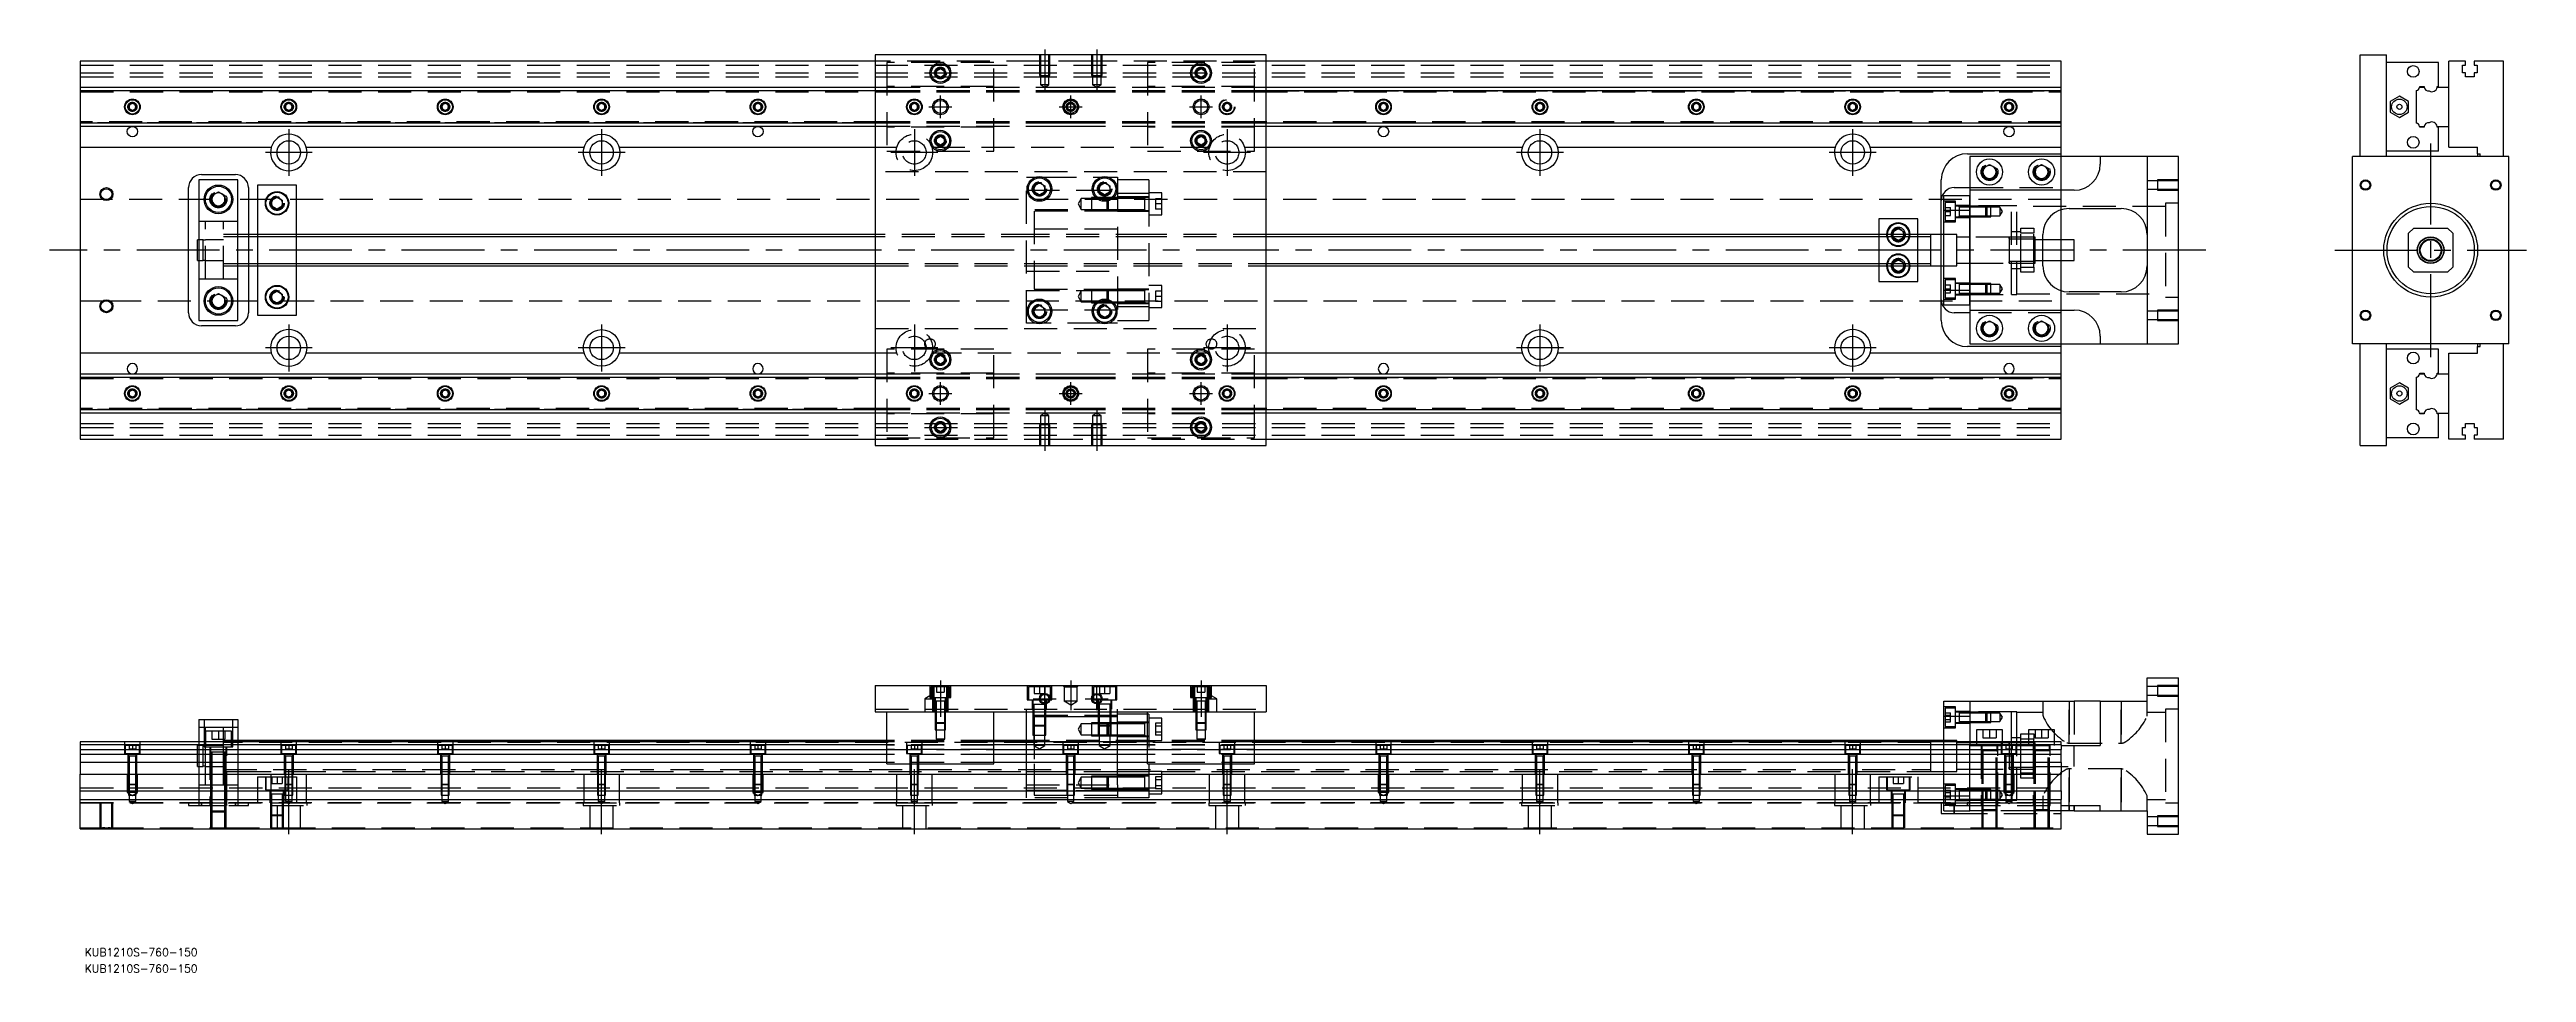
# Model space of a CAD drawing. Extents: x -12 to 939, y -277 to 77.
import ezdxf

# ---------------------------------------------------------------- set-up
doc = ezdxf.new("R2010")
doc.units = 0
doc.linetypes.add('CENTER', pattern=[50.8, 31.75, -6.35, 6.35, -6.35])
doc.linetypes.add('DASHED', pattern=[19.05, 12.7, -6.35])
doc.layers.get('0').update_dxf_attribs({"linetype": 'CONTINUOUS'})
doc.layers.add('CENTER', color=1, linetype='CENTER')
doc.styles.get("Standard").update_dxf_attribs({"font": 'txt.shx', "height": 3, "bigfont": 'bigfont.shx'})

# ---------------------------------------------------------------- blocks, each defined once
blk = doc.blocks.new('*U2')
at = {"color": 7, "linetype": 'CONTINUOUS'}
blk.add_text('KUB1210S-760-150', height=3, dxfattribs=at).set_placement((1.78, -277.19))
blk = doc.blocks.new('*U3')
at = {"color": 7, "linetype": 'CONTINUOUS'}
blk.add_text('KUB1210S-760-150', height=3, dxfattribs=at).set_placement((1.78, -270.92))

msp = doc.modelspace()

# ---------------------------------------------------------------- linework, layer by layer
at = {"color": 7, "linetype": 'CONTINUOUS'}
for p, q in [((0, 72.5), (0, 62.5)), ((305, 72.5), (0, 72.5)), ((455, 75), (305, 75)), ((305, 75), (305, -75)), ((328.5, 68.87), (330, 69.73)), ((328.5, 67.13), (328.5, 68.87)), ((330, 66.27), (328.5, 67.13)), ((330, 69.73), (331.5, 68.87)), ((331.5, 67.13), (330, 66.27)), ((331.5, 68.87), (331.5, 67.13)), ((428.5, 68.87), (430, 69.73)), ((428.5, 67.13), (428.5, 68.87)), ((430, 66.27), (428.5, 67.13)), ((430, 69.73), (431.5, 68.87)), ((431.5, 67.13), (430, 66.27)), ((431.5, 68.87), (431.5, 67.13)), ((455, -75), (455, 75)), ((760, 72.5), (455, 72.5)), ((760, 62.5), (760, 72.5)), ((874.76, 75), (884.76, 75)), ((874.76, 36), (874.76, 75)), ((884.76, 36), (884.76, 75)), ((904.76, 72), (884.76, 72)), ((904.76, 62.8), (904.76, 72)), ((915.06, 72.5), (908.76, 72.5)), ((908.76, 62.5), (908.76, 72.5)), ((913.91, 71), (915.06, 71)), ((913.91, 68), (913.91, 71)), ((915.06, 68), (913.91, 68)), ((915.06, 71), (915.06, 72.5)), ((915.06, 66.5), (915.06, 68)), ((918.46, 72.5), (918.46, 71)), ((929.76, 72.5), (918.46, 72.5)), ((918.46, 71), (919.61, 71)), ((918.46, 68), (918.46, 66.5)), ((919.61, 68), (918.46, 68)), ((919.61, 71), (919.61, 68)), ((929.76, 36), (929.76, 72.5)), ((0, 62.5), (305, 62.5)), ((0, 62.5), (0, 61.25)), ((0, 61.25), (305, 61.25)), ((0, 61.25), (0, 48.75)), ((455, 62.5), (760, 62.5)), ((455, 61.25), (760, 61.25)), ((760, 61.25), (760, 62.5)), ((760, 48.75), (760, 61.25)), ((889.76, 59.04), (886.26, 57.02)), ((886.26, 57.02), (886.26, 52.98)), ((893.26, 57.02), (889.76, 59.04)), ((893.26, 52.98), (893.26, 57.02)), ((896.26, 48.75), (896.26, 61.25)), ((897.51, 62.5), (899.29, 62.5)), ((897.56, 62.8), (899.26, 62.8)), ((904.24, 62.5), (908.76, 62.5)), ((904.26, 62.8), (904.76, 62.8)), ((908.76, 47.5), (908.76, 62.5)), ((908.76, 47.5), (908.76, 62.5)), ((918.46, 66.5), (915.06, 66.5)), ((305, 48.75), (0, 48.75)), ((0, 48.75), (0, 47.5)), ((18.75, 55.72), (20, 56.44)), ((18.75, 54.28), (18.75, 55.72)), ((20, 53.56), (18.75, 54.28)), ((20, 56.44), (21.25, 55.72)), ((21.25, 54.28), (20, 53.56)), ((21.25, 55.72), (21.25, 54.28)), ((78.75, 55.72), (80, 56.44)), ((78.75, 54.28), (78.75, 55.72)), ((80, 53.56), (78.75, 54.28)), ((80, 56.44), (81.25, 55.72)), ((81.25, 54.28), (80, 53.56)), ((81.25, 55.72), (81.25, 54.28)), ((138.75, 55.72), (140, 56.44)), ((138.75, 54.28), (138.75, 55.72)), ((140, 53.56), (138.75, 54.28)), ((140, 56.44), (141.25, 55.72)), ((141.25, 54.28), (140, 53.56)), ((141.25, 55.72), (141.25, 54.28)), ((198.75, 55.72), (200, 56.44)), ((198.75, 54.28), (198.75, 55.72)), ((200, 53.56), (198.75, 54.28)), ((200, 56.44), (201.25, 55.72)), ((201.25, 54.28), (200, 53.56)), ((201.25, 55.72), (201.25, 54.28)), ((258.75, 55.72), (260, 56.44)), ((258.75, 54.28), (258.75, 55.72)), ((260, 53.56), (258.75, 54.28)), ((260, 56.44), (261.25, 55.72)), ((261.25, 54.28), (260, 53.56)), ((261.25, 55.72), (261.25, 54.28)), ((318.75, 55.72), (320, 56.44)), ((318.75, 54.28), (318.75, 55.72)), ((320, 53.56), (318.75, 54.28)), ((320, 56.44), (321.25, 55.72)), ((321.25, 54.28), (320, 53.56)), ((321.25, 55.72), (321.25, 54.28)), ((760, 48.75), (455, 48.75)), ((498.75, 55.72), (500, 56.44)), ((498.75, 54.28), (498.75, 55.72)), ((500, 53.56), (498.75, 54.28)), ((500, 56.44), (501.25, 55.72)), ((501.25, 54.28), (500, 53.56)), ((501.25, 55.72), (501.25, 54.28)), ((558.75, 55.72), (560, 56.44)), ((558.75, 54.28), (558.75, 55.72)), ((560, 53.56), (558.75, 54.28)), ((560, 56.44), (561.25, 55.72)), ((561.25, 54.28), (560, 53.56)), ((561.25, 55.72), (561.25, 54.28)), ((618.75, 55.72), (620, 56.44)), ((618.75, 54.28), (618.75, 55.72)), ((620, 53.56), (618.75, 54.28)), ((620, 56.44), (621.25, 55.72)), ((621.25, 54.28), (620, 53.56)), ((621.25, 55.72), (621.25, 54.28)), ((678.75, 55.72), (680, 56.44)), ((678.75, 54.28), (678.75, 55.72)), ((680, 53.56), (678.75, 54.28)), ((680, 56.44), (681.25, 55.72)), ((681.25, 54.28), (680, 53.56)), ((681.25, 55.72), (681.25, 54.28)), ((738.75, 55.72), (740, 56.44)), ((738.75, 54.28), (738.75, 55.72)), ((740, 53.56), (738.75, 54.28)), ((740, 56.44), (741.25, 55.72)), ((741.25, 54.28), (740, 53.56)), ((741.25, 55.72), (741.25, 54.28)), ((760, 47.5), (760, 48.75)), ((886.26, 52.98), (889.76, 50.96)), ((889.76, 50.96), (893.26, 52.98)), ((305, 47.5), (0, 47.5)), ((0, 47.5), (0, 39.5)), ((0, 39.5), (73.29, 39.5)), ((0, 39.5), (0, -39.5)), ((86.71, 39.5), (193.29, 39.5)), ((206.71, 39.5), (305, 39.5)), ((328.5, 42.87), (330, 43.73)), ((328.5, 41.13), (328.5, 42.87)), ((330, 40.27), (328.5, 41.13)), ((330, 43.73), (331.5, 42.87)), ((331.5, 41.13), (330, 40.27)), ((331.5, 42.87), (331.5, 41.13)), ((428.5, 42.87), (430, 43.73)), ((428.5, 41.13), (428.5, 42.87)), ((430, 40.27), (428.5, 41.13)), ((430, 43.73), (431.5, 42.87)), ((431.5, 41.13), (430, 40.27)), ((431.5, 42.87), (431.5, 41.13)), ((760, 47.5), (455, 47.5)), ((455, 39.5), (553.29, 39.5)), ((566.71, 39.5), (673.29, 39.5)), ((686.71, 39.5), (760, 39.5)), ((760, 39.5), (760, 47.5)), ((760, 37), (760, 39.5)), ((897.51, 47.5), (899.29, 47.5)), ((899.26, 47.2), (897.56, 47.2)), ((904.24, 47.5), (908.76, 47.5)), ((904.76, 47.2), (904.26, 47.2)), ((904.76, 38), (904.76, 47.2)), ((908.76, 39.5), (908.76, 47.5)), ((908.76, 39.5), (919.76, 39.5)), ((919.76, 37), (919.76, 39.5)), ((46.5, 29), (59.5, 29)), ((724, 37), (760, 37)), ((725, 36), (725, 23)), ((775, 36), (725, 36)), ((730, 31.44), (732.5, 32.89)), ((730, 28.56), (730, 31.44)), ((732.5, 27.11), (730, 28.56)), ((732.5, 32.89), (735, 31.44)), ((735, 28.56), (732.5, 27.11)), ((735, 31.44), (735, 28.56)), ((750, 31.44), (752.5, 32.89)), ((750, 28.56), (750, 31.44)), ((752.5, 27.11), (750, 28.56)), ((752.5, 32.89), (755, 31.44)), ((755, 28.56), (752.5, 27.11)), ((755, 31.44), (755, 28.56)), ((760, 36), (760, 37)), ((775, 36), (775, 33)), ((793, 36), (775, 36)), ((793, 36), (793, -36)), ((805, 36), (793, 36)), ((805, -36), (805, 36)), ((871.76, -36), (871.76, 36)), ((931.76, 36), (871.76, 36)), ((904.76, 38), (884.76, 38)), ((919.76, 37), (920.76, 37)), ((919.76, 37), (919.76, 36)), ((920.76, 36), (920.76, 37)), ((931.76, -36), (931.76, 36)), ((41.5, -24), (41.5, 24)), ((45.5, 27), (45.5, -27)), ((60.5, 27), (45.5, 27)), ((50.5, 20.94), (53, 22.39)), ((50.5, 18.06), (50.5, 20.94)), ((53, 22.39), (55.5, 20.94)), ((55.5, 20.94), (55.5, 18.06)), ((60.5, -27), (60.5, 27)), ((64.5, 24), (64.5, 6)), ((68, 25), (68, 6)), ((83, 25), (68, 25)), ((73.5, 19.15), (75.5, 20.31)), ((73.5, 16.85), (73.5, 19.15)), ((75.5, 20.31), (77.5, 19.15)), ((77.5, 19.15), (77.5, 16.85)), ((83, 6), (83, 25)), ((366, 24.65), (368, 25.81)), ((366, 22.35), (366, 24.65)), ((368, 21.19), (366, 22.35)), ((368, 25.81), (370, 24.65)), ((370, 22.35), (368, 21.19)), ((370, 24.65), (370, 22.35)), ((391, 24.65), (393, 25.81)), ((391, 22.35), (391, 24.65)), ((393, 21.19), (391, 22.35)), ((393, 25.81), (395, 24.65)), ((395, 22.35), (393, 21.19)), ((395, 24.65), (395, 22.35)), ((714, 6), (714, 27)), ((715, 15.33), (715, 21)), ((715, 21), (725, 21)), ((719, 24), (725, 24)), ((725, 23), (725, 15.33)), ((765, 23), (725, 23)), ((53, 16.61), (50.5, 18.06)), ((55.5, 18.06), (53, 16.61)), ((75.5, 15.69), (73.5, 16.85)), ((77.5, 16.85), (75.5, 15.69)), ((705, 12), (690, 12)), ((690, 12), (690, 6)), ((705, 6), (705, 12)), ((715, 15.33), (725, 15.33)), ((715, -15.33), (715, 15.33)), ((725, -15.33), (725, 15.33)), ((725, 15.33), (725, -15.33)), ((760, 4), (760, 15.54)), ((763, 16), (783, 16)), ((45, 0), (45, 4)), ((45.5, 4), (45, 4)), ((45, -4), (45, 0)), ((305, 6), (60.5, 6)), ((710, 6), (455, 6)), ((695.5, 7.15), (697.5, 8.31)), ((695.5, 6), (695.5, 7.15)), ((697.5, 8.31), (699.5, 7.15)), ((699.5, 7.15), (699.5, 6)), ((710.01, 6), (710, 6)), ((715, 6), (710, 6)), ((710, 6), (710, 6)), ((753, -6), (753, 6)), ((765, 4), (753, 4)), ((765, 0), (765, 4)), ((765, -4), (765, 0)), ((895.26, 8.5), (893.26, 6.5)), ((893.26, -6.5), (893.26, 6.5)), ((895.26, 8.5), (908.26, 8.5)), ((910.26, 6.5), (908.26, 8.5)), ((910.26, 6.5), (910.26, -6.5)), ((45, -4), (45.5, -4)), ((60.5, -6), (305, -6)), ((64.5, -6), (64.5, -24)), ((68, -6), (68, -25)), ((83, -25), (83, -6)), ((455, -6), (710, -6)), ((690, -6), (690, -12)), ((695.5, -7.15), (695.5, -6)), ((697.5, -8.31), (695.5, -7.15)), ((699.5, -7.15), (697.5, -8.31)), ((699.5, -6), (699.5, -7.15)), ((705, -12), (705, -6)), ((710, -6), (710.01, -6)), ((710, -6), (710, -6)), ((710, -6), (715, -6)), ((714, -27), (714, -6)), ((753, -4), (765, -4)), ((760, -15.54), (760, -4)), ((893.26, -6.5), (895.26, -8.5)), ((908.26, -8.5), (895.26, -8.5)), ((908.26, -8.5), (910.26, -6.5)), ((50.5, -18.06), (53, -16.61)), ((50.5, -20.94), (50.5, -18.06)), ((53, -16.61), (55.5, -18.06)), ((55.5, -18.06), (55.5, -20.94)), ((73.5, -16.85), (75.5, -15.69)), ((73.5, -19.15), (73.5, -16.85)), ((75.5, -15.69), (77.5, -16.85)), ((77.5, -16.85), (77.5, -19.15)), ((408.4, -15.65), (408.4, -15.25)), ((690, -12), (705, -12)), ((715, -15.33), (725, -15.33)), ((715, -21), (715, -15.33)), ((725, -15.33), (725, -23)), ((783, -16), (763, -16)), ((900.26, -16.5), (900.26, -16.5)), ((45.5, -27), (60.5, -27)), ((53, -22.39), (50.5, -20.94)), ((55.5, -20.94), (53, -22.39)), ((68, -25), (83, -25)), ((75.5, -20.31), (73.5, -19.15)), ((77.5, -19.15), (75.5, -20.31)), ((366, -22.35), (368, -21.19)), ((366, -24.65), (366, -22.35)), ((368, -25.81), (366, -24.65)), ((368, -21.19), (370, -22.35)), ((370, -24.65), (368, -25.81)), ((370, -22.35), (370, -24.65)), ((391, -22.35), (393, -21.19)), ((391, -24.65), (391, -22.35)), ((393, -25.81), (391, -24.65)), ((393, -21.19), (395, -22.35)), ((395, -24.65), (393, -25.81)), ((395, -22.35), (395, -24.65)), ((408.4, -20.25), (408.4, -19.85)), ((715, -21), (725, -21)), ((725, -24), (719, -24)), ((725, -23), (765, -23)), ((725, -23), (725, -36)), ((730, -28.56), (732.5, -27.11)), ((732.5, -27.11), (735, -28.56)), ((750, -28.56), (752.5, -27.11)), ((752.5, -27.11), (755, -28.56)), ((59.5, -29), (46.5, -29)), ((760, -37), (724, -37)), ((725, -36), (775, -36)), ((730, -31.44), (730, -28.56)), ((732.5, -32.89), (730, -31.44)), ((735, -31.44), (732.5, -32.89)), ((735, -28.56), (735, -31.44)), ((750, -31.44), (750, -28.56)), ((752.5, -32.89), (750, -31.44)), ((755, -31.44), (752.5, -32.89)), ((755, -28.56), (755, -31.44)), ((760, -37), (760, -36)), ((760, -39.5), (760, -37)), ((775, -33), (775, -36)), ((775, -36), (793, -36)), ((793, -36), (805, -36)), ((931.76, -36), (871.76, -36)), ((874.76, -75), (874.76, -36)), ((884.76, -75), (884.76, -36)), ((904.76, -38), (884.76, -38)), ((904.76, -47.2), (904.76, -38)), ((919.76, -36), (919.76, -37)), ((919.76, -39.5), (919.76, -37)), ((919.76, -37), (920.76, -37)), ((920.76, -37), (920.76, -36)), ((929.76, -72.5), (929.76, -36)), ((73.29, -39.5), (0, -39.5)), ((0, -39.5), (0, -47.5)), ((0, -47.5), (305, -47.5)), ((0, -47.5), (0, -48.75)), ((193.29, -39.5), (86.71, -39.5)), ((305, -39.5), (206.71, -39.5)), ((328.5, -41.13), (330, -40.27)), ((328.5, -42.87), (328.5, -41.13)), ((330, -43.73), (328.5, -42.87)), ((330, -40.27), (331.5, -41.13)), ((331.5, -42.87), (330, -43.73)), ((331.5, -41.13), (331.5, -42.87)), ((428.5, -41.13), (430, -40.27)), ((428.5, -42.87), (428.5, -41.13)), ((430, -43.73), (428.5, -42.87)), ((430, -40.27), (431.5, -41.13)), ((431.5, -42.87), (430, -43.73)), ((431.5, -41.13), (431.5, -42.87)), ((553.29, -39.5), (455, -39.5)), ((455, -47.5), (760, -47.5)), ((673.29, -39.5), (566.71, -39.5)), ((760, -39.5), (686.71, -39.5)), ((760, -47.5), (760, -39.5)), ((760, -48.75), (760, -47.5)), ((897.51, -47.5), (899.29, -47.5)), ((897.56, -47.2), (899.26, -47.2)), ((904.24, -47.5), (908.76, -47.5)), ((904.26, -47.2), (904.76, -47.2)), ((908.76, -39.5), (919.76, -39.5)), ((908.76, -47.5), (908.76, -39.5)), ((908.76, -62.5), (908.76, -47.5)), ((908.76, -62.5), (908.76, -47.5)), ((0, -48.75), (305, -48.75)), ((0, -48.75), (0, -61.25)), ((18.75, -54.28), (20, -53.56)), ((18.75, -55.72), (18.75, -54.28)), ((20, -56.44), (18.75, -55.72)), ((20, -53.56), (21.25, -54.28)), ((21.25, -55.72), (20, -56.44)), ((21.25, -54.28), (21.25, -55.72)), ((78.75, -54.28), (80, -53.56)), ((78.75, -55.72), (78.75, -54.28)), ((80, -56.44), (78.75, -55.72)), ((80, -53.56), (81.25, -54.28)), ((81.25, -55.72), (80, -56.44)), ((81.25, -54.28), (81.25, -55.72)), ((138.75, -54.28), (140, -53.56)), ((138.75, -55.72), (138.75, -54.28)), ((140, -56.44), (138.75, -55.72)), ((140, -53.56), (141.25, -54.28)), ((141.25, -55.72), (140, -56.44)), ((141.25, -54.28), (141.25, -55.72)), ((198.75, -54.28), (200, -53.56)), ((198.75, -55.72), (198.75, -54.28)), ((200, -56.44), (198.75, -55.72)), ((200, -53.56), (201.25, -54.28)), ((201.25, -55.72), (200, -56.44)), ((201.25, -54.28), (201.25, -55.72)), ((258.75, -54.28), (260, -53.56)), ((258.75, -55.72), (258.75, -54.28)), ((260, -56.44), (258.75, -55.72)), ((260, -53.56), (261.25, -54.28)), ((261.25, -55.72), (260, -56.44)), ((261.25, -54.28), (261.25, -55.72)), ((318.75, -54.28), (320, -53.56)), ((318.75, -55.72), (318.75, -54.28)), ((320, -56.44), (318.75, -55.72)), ((320, -53.56), (321.25, -54.28)), ((321.25, -55.72), (320, -56.44)), ((321.25, -54.28), (321.25, -55.72)), ((438.75, -54.28), (440, -53.56)), ((438.75, -55.72), (438.75, -54.28)), ((440, -56.44), (438.75, -55.72)), ((440, -53.56), (441.25, -54.28)), ((441.25, -55.72), (440, -56.44)), ((441.25, -54.28), (441.25, -55.72)), ((455, -48.75), (760, -48.75)), ((498.75, -54.28), (500, -53.56)), ((498.75, -55.72), (498.75, -54.28)), ((500, -56.44), (498.75, -55.72)), ((500, -53.56), (501.25, -54.28)), ((501.25, -55.72), (500, -56.44)), ((501.25, -54.28), (501.25, -55.72)), ((558.75, -54.28), (560, -53.56)), ((558.75, -55.72), (558.75, -54.28)), ((560, -56.44), (558.75, -55.72)), ((560, -53.56), (561.25, -54.28)), ((561.25, -55.72), (560, -56.44)), ((561.25, -54.28), (561.25, -55.72)), ((618.75, -54.28), (620, -53.56)), ((618.75, -55.72), (618.75, -54.28)), ((620, -56.44), (618.75, -55.72)), ((620, -53.56), (621.25, -54.28)), ((621.25, -55.72), (620, -56.44)), ((621.25, -54.28), (621.25, -55.72)), ((678.75, -54.28), (680, -53.56)), ((678.75, -55.72), (678.75, -54.28)), ((680, -56.44), (678.75, -55.72)), ((680, -53.56), (681.25, -54.28)), ((681.25, -55.72), (680, -56.44)), ((681.25, -54.28), (681.25, -55.72)), ((738.75, -54.28), (740, -53.56)), ((738.75, -55.72), (738.75, -54.28)), ((740, -56.44), (738.75, -55.72)), ((740, -53.56), (741.25, -54.28)), ((741.25, -55.72), (740, -56.44)), ((741.25, -54.28), (741.25, -55.72)), ((760, -61.25), (760, -48.75)), ((889.76, -50.96), (886.26, -52.98)), ((886.26, -52.98), (886.26, -57.02)), ((893.26, -52.98), (889.76, -50.96)), ((893.26, -57.02), (893.26, -52.98)), ((896.26, -61.25), (896.26, -48.75)), ((305, -61.25), (0, -61.25)), ((0, -61.25), (0, -62.5)), ((305, -62.5), (0, -62.5)), ((0, -62.5), (0, -72.5)), ((328.5, -67.13), (330, -66.27)), ((330, -66.27), (331.5, -67.13)), ((428.5, -67.13), (430, -66.27)), ((430, -66.27), (431.5, -67.13)), ((760, -61.25), (455, -61.25)), ((760, -62.5), (455, -62.5)), ((760, -62.5), (760, -61.25)), ((760, -72.5), (760, -62.5)), ((886.26, -57.02), (889.76, -59.04)), ((889.76, -59.04), (893.26, -57.02)), ((897.51, -62.5), (899.29, -62.5)), ((899.26, -62.8), (897.56, -62.8)), ((904.24, -62.5), (908.76, -62.5)), ((904.76, -62.8), (904.26, -62.8)), ((904.76, -72), (904.76, -62.8)), ((908.76, -72.5), (908.76, -62.5)), ((915.06, -66.5), (918.46, -66.5)), ((915.06, -68), (915.06, -66.5)), ((918.46, -66.5), (918.46, -68)), ((0, -72.5), (305, -72.5)), ((305, -75), (455, -75)), ((328.5, -68.87), (328.5, -67.13)), ((330, -69.73), (328.5, -68.87)), ((331.5, -68.87), (330, -69.73)), ((331.5, -67.13), (331.5, -68.87)), ((428.5, -68.87), (428.5, -67.13)), ((430, -69.73), (428.5, -68.87)), ((431.5, -68.87), (430, -69.73)), ((431.5, -67.13), (431.5, -68.87)), ((455, -72.5), (760, -72.5)), ((874.76, -75), (884.76, -75)), ((904.76, -72), (884.76, -72)), ((915.06, -72.5), (908.76, -72.5)), ((913.91, -68), (915.06, -68)), ((913.91, -71), (913.91, -68)), ((915.06, -71), (913.91, -71)), ((915.06, -72.5), (915.06, -71)), ((918.46, -68), (919.61, -68)), ((918.46, -71), (918.46, -72.5)), ((919.61, -71), (918.46, -71)), ((929.76, -72.5), (918.46, -72.5)), ((919.61, -68), (919.61, -71)), ((305, -167.12), (455, -167.12)), ((305, -167.12), (305, -177.12)), ((455, -167.12), (455, -177.12)), ((793, -173.12), (793, -164.12)), ((793, -164.12), (805, -164.12)), ((805, -224.12), (805, -164.12)), ((45.5, -180.12), (45.5, -188.62)), ((45.5, -180.12), (60.5, -180.12)), ((60.5, -180.12), (60.5, -188.62)), ((305, -177.12), (455, -177.12)), ((309.5, -197.12), (309.5, -177.12)), ((350.5, -197.12), (350.5, -177.12)), ((363, -188.62), (363, -177.12)), ((398, -188.62), (398, -177.12)), ((409.5, -178.12), (398, -178.12)), ((409.5, -197.12), (409.5, -177.12)), ((450.5, -197.12), (450.5, -177.12)), ((715, -178.79), (715, -173.12)), ((715, -173.12), (725, -173.12)), ((715, -178.79), (725, -178.79)), ((715, -188.62), (715, -178.79)), ((725, -173.12), (725, -188.62)), ((725, -173.12), (765, -173.12)), ((775, -173.12), (765, -173.12)), ((775, -173.12), (775, -190.12)), ((775, -173.12), (793, -173.12)), ((0, -188.62), (0, -189.87)), ((309.5, -188.62), (0, -188.62)), ((309.5, -189.87), (0, -189.87)), ((0, -189.87), (0, -191.65)), ((309.5, -188.12), (60.5, -188.12)), ((363, -188.12), (350.5, -188.12)), ((409.5, -188.62), (350.5, -188.62)), ((409.5, -189.87), (350.5, -189.87)), ((710, -188.12), (450.5, -188.12)), ((760, -188.62), (450.5, -188.62)), ((760, -189.87), (450.5, -189.87)), ((710, -188.62), (710, -188.12)), ((710.01, -188.12), (710, -188.12)), ((715, -188.12), (710, -188.12)), ((710, -188.12), (710, -188.12)), ((737.5, -184.12), (727.5, -184.12)), ((727.5, -184.12), (727.5, -188.62)), ((737.5, -188.62), (737.5, -184.12)), ((741, -189.87), (740, -189.87)), ((744.5, -189.87), (741, -189.87)), ((747.5, -189.87), (744.5, -189.87)), ((757.5, -184.12), (747.5, -184.12)), ((747.5, -184.12), (747.5, -188.62)), ((749.5, -189.87), (747.5, -189.87)), ((750, -189.87), (749.5, -189.87)), ((757.5, -188.62), (757.5, -184.12)), ((760, -189.87), (760, -188.62)), ((760, -189.87), (760, -191.65)), ((0, -191.65), (309.5, -191.65)), ((0, -191.65), (0, -193.54)), ((309.5, -193.54), (0, -193.54)), ((0, -193.54), (0, -196.6)), ((0, -196.6), (0, -201.12)), ((309.5, -196.6), (0, -196.6)), ((309.5, -197.12), (350.5, -197.12)), ((350.5, -191.65), (409.5, -191.65)), ((409.5, -193.54), (350.5, -193.54)), ((409.5, -196.6), (350.5, -196.6)), ((409.5, -197.12), (450.5, -197.12)), ((450.5, -191.65), (760, -191.65)), ((760, -193.54), (450.5, -193.54)), ((760, -196.6), (450.5, -196.6)), ((760, -190.12), (775, -190.12)), ((760, -193.54), (760, -191.65)), ((760, -196.6), (760, -193.54)), ((760, -196.6), (760, -201.12)), ((0, -201.12), (760, -201.12)), ((0, -207.42), (0, -201.12)), ((0, -207.42), (760, -207.42)), ((0, -210.82), (0, -207.42)), ((760, -207.42), (760, -201.12)), ((760, -207.42), (760, -210.82)), ((0, -222.12), (0, -210.82)), ((0, -210.82), (760, -210.82)), ((760, -222.12), (760, -210.82)), ((760, -213.12), (775, -213.12)), ((765, -215.12), (760, -215.12)), ((765, -215.12), (765, -213.12)), ((765, -215.12), (775, -215.12)), ((775, -215.12), (775, -213.12)), ((775, -215.12), (793, -215.12)), ((793, -215.12), (793, -224.12)), ((0, -222.12), (760, -222.12)), ((793, -224.12), (805, -224.12))]:
    msp.add_line(p, q, dxfattribs=at)
at = {"color": 3, "linetype": 'DASHED'}
for p, q in [((0, 71), (760, 71)), ((0, 68), (760, 68)), ((368, 72.5), (305, 72.5)), ((350.5, 72), (309.5, 72)), ((309.5, 72), (309.5, 38)), ((328, 68), (328.02, 68.3)), ((350.5, 38), (350.5, 72)), ((368, 75), (368, 67)), ((372, 72.5), (368, 72.5)), ((368, 67), (372, 67)), ((368.35, 75), (368.35, 67)), ((368.35, 67), (368.35, 63.5)), ((371.65, 67), (371.65, 75)), ((371.65, 63.5), (371.65, 67)), ((372, 67), (372, 75)), ((388, 72.5), (372, 72.5)), ((388, 75), (388, 67)), ((392, 72.5), (388, 72.5)), ((388, 67), (392, 67)), ((388.35, 75), (388.35, 67)), ((388.35, 67), (388.35, 63.5)), ((391.65, 67), (391.65, 75)), ((391.65, 63.5), (391.65, 67)), ((392, 67), (392, 75)), ((455, 72.5), (392, 72.5)), ((450.5, 72), (409.5, 72)), ((409.5, 72), (409.5, 38)), ((431.97, 68.33), (432, 68)), ((450.5, 38), (450.5, 72)), ((0, 66.5), (760, 66.5)), ((0, 61.11), (305, 61.11)), ((0, 61.1), (309.5, 61.1)), ((0, 60.8), (309.5, 60.8)), ((305, 62.5), (309.5, 62.5)), ((305, 61.25), (309.5, 61.25)), ((305, 61.11), (309.5, 61.11)), ((350.5, 62.8), (309.5, 62.8)), ((309.5, 62.5), (375.5, 62.5)), ((309.5, 61.25), (375.5, 61.25)), ((309.5, 61.11), (375.5, 61.11)), ((309.5, 61.1), (375.5, 61.1)), ((309.5, 60.8), (375.5, 60.8)), ((371.65, 63.5), (368.35, 63.5)), ((368.35, 63.5), (370, 62.55)), ((370, 62.55), (371.65, 63.5)), ((375.5, 62.5), (384.5, 62.5)), ((375.5, 61.25), (384.5, 61.25)), ((375.5, 61.11), (384.5, 61.11)), ((375.5, 61.1), (384.5, 61.1)), ((375.5, 60.8), (384.5, 60.8)), ((384.5, 62.5), (450.5, 62.5)), ((384.5, 61.25), (450.5, 61.25)), ((384.5, 61.11), (450.5, 61.11)), ((384.5, 61.1), (450.5, 61.1)), ((384.5, 60.8), (450.5, 60.8)), ((391.65, 63.5), (388.35, 63.5)), ((388.35, 63.5), (390, 62.55)), ((390, 62.55), (391.65, 63.5)), ((450.5, 62.8), (409.5, 62.8)), ((450.5, 62.5), (455, 62.5)), ((450.5, 61.25), (455, 61.25)), ((450.5, 61.11), (455, 61.11)), ((450.5, 61.1), (760, 61.1)), ((450.5, 60.8), (760, 60.8)), ((455, 61.11), (760, 61.11)), ((309.5, 49.2), (0, 49.2)), ((309.5, 48.9), (0, 48.9)), ((305, 48.89), (0, 48.89)), ((18.5, 55), (18.52, 55.25)), ((81.48, 55.26), (81.5, 55)), ((138.5, 55), (138.52, 55.25)), ((198.5, 55), (198.52, 55.25)), ((258.5, 55), (258.52, 55.25)), ((309.5, 48.89), (305, 48.89)), ((309.5, 48.75), (305, 48.75)), ((375.5, 49.2), (309.5, 49.2)), ((375.5, 48.9), (309.5, 48.9)), ((375.5, 48.89), (309.5, 48.89)), ((375.5, 48.75), (309.5, 48.75)), ((318.5, 55), (318.52, 55.25)), ((384.5, 49.2), (375.5, 49.2)), ((384.5, 48.9), (375.5, 48.9)), ((384.5, 48.89), (375.5, 48.89)), ((384.5, 48.75), (375.5, 48.75)), ((378.5, 55), (378.52, 55.25)), ((378.75, 55.72), (380, 56.44)), ((378.75, 54.28), (378.75, 55.72)), ((380, 53.56), (378.75, 54.28)), ((380, 56.44), (381.25, 55.72)), ((381.25, 54.28), (380, 53.56)), ((381.25, 55.72), (381.25, 54.28)), ((450.5, 49.2), (384.5, 49.2)), ((450.5, 48.9), (384.5, 48.9)), ((450.5, 48.89), (384.5, 48.89)), ((450.5, 48.75), (384.5, 48.75)), ((438.5, 55), (438.52, 55.25)), ((438.75, 55.72), (440, 56.44)), ((438.75, 54.28), (438.75, 55.72)), ((440, 53.56), (438.75, 54.28)), ((440, 56.44), (441.25, 55.72)), ((441.25, 54.28), (440, 53.56)), ((441.25, 55.72), (441.25, 54.28)), ((760, 49.2), (450.5, 49.2)), ((760, 48.9), (450.5, 48.9)), ((455, 48.89), (450.5, 48.89)), ((455, 48.75), (450.5, 48.75)), ((760, 48.89), (455, 48.89)), ((498.5, 55), (498.52, 55.25)), ((558.5, 55), (558.52, 55.25)), ((618.5, 55), (618.52, 55.25)), ((681.48, 55.26), (681.5, 55)), ((738.5, 55), (738.52, 55.25)), ((309.5, 47.5), (305, 47.5)), ((305, 39.5), (313.29, 39.5)), ((375.5, 47.5), (309.5, 47.5)), ((350.5, 47.2), (309.5, 47.2)), ((326.71, 39.5), (433.29, 39.5)), ((328, 42), (328.03, 42.35)), ((384.5, 47.5), (375.5, 47.5)), ((450.5, 47.5), (384.5, 47.5)), ((450.5, 47.2), (409.5, 47.2)), ((431.97, 42.33), (432, 42)), ((446.71, 39.5), (455, 39.5)), ((455, 47.5), (450.5, 47.5)), ((455, 30), (305, 30)), ((309.5, 38), (350.5, 38)), ((409.5, 38), (450.5, 38)), ((735.48, 30.36), (735.5, 30)), ((755.48, 30.36), (755.5, 30)), ((760, 24), (760, 36)), ((9.36, 19.5), (0, 19.5)), ((50.5, 19.5), (10.64, 19.5)), ((74.1, 19.5), (55.5, 19.5)), ((55.98, 19.86), (56, 19.5)), ((760, 19.5), (76.9, 19.5)), ((363, 28), (366.48, 28)), ((363, -28), (363, 28)), ((363, 23), (398, 23)), ((365.5, 23.5), (365.52, 23.8)), ((366.48, 28), (369.52, 28)), ((369.52, 28), (391.48, 28)), ((384, 19.85), (382.79, 17.75)), ((384, 15.65), (384, 19.85)), ((388, 19.85), (384, 19.85)), ((388, 20.25), (388, 15.25)), ((389.53, 20.25), (388, 20.25)), ((394, 19.85), (388, 19.85)), ((390.26, 20.25), (389.53, 20.25)), ((394.4, 20.25), (390.26, 20.25)), ((390.5, 23.5), (390.52, 23.8)), ((391.48, 28), (394.52, 28)), ((394.4, 20.25), (394, 19.85)), ((394, 19.37), (394, 19.85)), ((395.18, 19.85), (394, 19.85)), ((394, 18.86), (394, 19.37)), ((394.4, 20.25), (394.4, 19.49)), ((395.74, 20.25), (394.4, 20.25)), ((395.74, 20.25), (394.4, 20.25)), ((394.4, 19.49), (394.4, 18.96)), ((394.52, 28), (398, 28)), ((396.04, 19.85), (395.18, 19.85)), ((396.47, 20.25), (395.74, 20.25)), ((396.47, 20.25), (395.74, 20.25)), ((398, 19.85), (396.04, 19.85)), ((398, 20.25), (396.47, 20.25)), ((398, 20.25), (396.47, 20.25)), ((398, 28), (398, -28)), ((410, 27), (398, 27)), ((410, 21.75), (398, 21.75)), ((410, 20.5), (398, 20.5)), ((408.4, 20.25), (398, 20.25)), ((408.4, 19.85), (398, 19.85)), ((410, 20.25), (408.39, 20.25)), ((408.4, 20), (408.4, 20.25)), ((408.4, 20.25), (408.4, 20)), ((408.4, 15.51), (408.4, 20)), ((410, 27), (410, 21.75)), ((415, 22), (410, 22)), ((410, 21.75), (410, -21.75)), ((412.5, 19.75), (412.5, 17.75)), ((415, 19.75), (412.5, 19.75)), ((415, 13.5), (415, 22)), ((725, 24), (760, 24)), ((725, 15.33), (725, 21)), ((760, 23), (760, 24)), ((760, 15.54), (760, 23)), ((797, 26.65), (793, 26.65)), ((793, 23.35), (797, 23.35)), ((797, 27), (797, 23)), ((805, 27), (797, 27)), ((805, 26.65), (797, 26.65)), ((797, 23.35), (805, 23.35)), ((797, 23), (805, 23)), ((48, 11), (45.5, 11)), ((48, -11), (48, 11)), ((55, 11), (48, 11)), ((55, -11), (55, 11)), ((60.5, 11), (55, 11)), ((73, 18), (73.01, 18.25)), ((398, 15.5), (363, 15.5)), ((366, 15), (366, -15)), ((398, 15), (366, 15)), ((382.79, 17.75), (384, 15.65)), ((384, 15.65), (388, 15.65)), ((388, 15.65), (394, 15.65)), ((388, 15.25), (394.4, 15.25)), ((394, 15.65), (394, 18.86)), ((394, 15.65), (398, 15.65)), ((394, 15.65), (394.4, 15.25)), ((394.4, 18.96), (394.4, 15.25)), ((394.4, 15.25), (398, 15.25)), ((394.4, 15.25), (398, 15.25)), ((398, 15.65), (408.4, 15.65)), ((398, 15.25), (408.4, 15.25)), ((398, 15), (410, 15)), ((408.39, 15.25), (410, 15.25)), ((408.4, 15.25), (408.4, 15.51)), ((408.4, 15.51), (408.4, 15.25)), ((410, 13.5), (415, 13.5)), ((415, 17.75), (412.5, 17.75)), ((412.5, 17.75), (412.5, 15.75)), ((415, 15.75), (412.5, 15.75)), ((719.5, 18.85), (715, 18.85)), ((715, 10.85), (719.5, 10.85)), ((715.5, 18.35), (715.5, 11.35)), ((719.5, 18.35), (715.5, 18.35)), ((715.5, 16.35), (717.5, 16.35)), ((715.5, 14.85), (717.5, 14.85)), ((715.5, 13.35), (717.5, 13.35)), ((715.5, 11.35), (719.5, 11.35)), ((717.5, 14.85), (717.5, 16.35)), ((717.5, 13.35), (717.5, 14.85)), ((719.5, 10.85), (719.5, 18.85)), ((725, 17.1), (719.5, 17.1)), ((720.9, 16.85), (719.5, 16.85)), ((719.5, 12.85), (720.9, 12.85)), ((719.5, 12.6), (725, 12.6)), ((720.9, 16.85), (720.89, 16.85)), ((720.89, 12.85), (720.9, 12.85)), ((720.9, 16.85), (720.9, 16.63)), ((720.9, 16.63), (720.9, 16.85)), ((725, 16.85), (720.9, 16.85)), ((720.9, 16.85), (720.9, 16.85)), ((720.9, 16.63), (720.9, 13.07)), ((725, 16.5), (720.9, 16.5)), ((720.9, 13.2), (725, 13.2)), ((720.9, 13.07), (720.9, 12.85)), ((720.9, 12.85), (720.9, 13.07)), ((720.9, 12.85), (725, 12.85)), ((720.9, 12.85), (720.9, 12.85)), ((741, 17), (725, 17)), ((731.15, 16.85), (725, 16.85)), ((731.15, 16.85), (725, 16.85)), ((731.5, 16.5), (725, 16.5)), ((725, 13.2), (731.5, 13.2)), ((725, 12.85), (731.15, 12.85)), ((725, 12.85), (731.15, 12.85)), ((731.15, 12.85), (731.15, 16.85)), ((733, 16.85), (731.15, 16.85)), ((731.5, 16.5), (731.15, 16.85)), ((731.15, 12.85), (731.5, 13.2)), ((731.15, 12.85), (733, 12.85)), ((731.5, 16.5), (731.5, 13.2)), ((733, 16.5), (731.5, 16.5)), ((731.5, 13.2), (733, 13.2)), ((733, 12.85), (733, 16.85)), ((736.5, 16.5), (733, 16.5)), ((733, 13.2), (736.5, 13.2)), ((736.5, 16.5), (736.5, 13.2)), ((737.45, 14.85), (736.5, 16.5)), ((736.5, 13.2), (737.45, 14.85)), ((741, -17), (741, 17)), ((743, 17), (741, 17)), ((743, -17), (743, 17)), ((800, 16.75), (743, 16.75)), ((760, 15.54), (760, 15.54)), ((800, 18), (800, -18)), ((805, 18), (800, 18)), ((47.1, 4), (45.5, 4)), ((47.1, 0), (47.1, 4)), ((48, 3.8), (47.1, 3.8)), ((47.1, -4), (47.1, 0)), ((55, 4), (48, 4)), ((60.5, 6), (55, 6)), ((60.5, 5.13), (55, 5.13)), ((64.5, 6), (64.5, 5.13)), ((64.5, 5.13), (64.5, -5.12)), ((68, 6), (68, 5.13)), ((68, 5.13), (68, -5.12)), ((83, 5.13), (83, 6)), ((83, -5.12), (83, 5.13)), ((366, 6), (305, 6)), ((366, 5.13), (305, 5.13)), ((398, 8), (363, 8)), ((410, 6), (366, 6)), ((410, 5.13), (366, 5.13)), ((455, 6), (410, 6)), ((455, 5.13), (410, 5.13)), ((690, 6), (690, 5.13)), ((690, 5.13), (690, -5.12)), ((695.5, 5.13), (695.5, 6)), ((695.5, 4.85), (695.5, 5.13)), ((697.5, 3.69), (695.5, 4.85)), ((699.5, 4.85), (697.5, 3.69)), ((699.5, 6), (699.5, 5.13)), ((699.5, 5.13), (699.5, 4.85)), ((699.98, 6.29), (700, 6)), ((705, 5.13), (705, 6)), ((705, -5.12), (705, 5.13)), ((710, -6), (710, 6)), ((714, -6), (714, 6)), ((720, 6), (715, 6)), ((720, 0), (720, 6)), ((725, 5), (720, 5)), ((720, -6), (720, 0)), ((740.01, 5), (725, 5)), ((740, 4.44), (740, 5)), ((740, 5), (740, 4.44)), ((749.5, 5), (740, 5)), ((740, 4.44), (740, -4.44)), ((749.5, 4.25), (740, 4.25)), ((744.5, 7), (741, 7)), ((744.5, 8.5), (749.5, 8.5)), ((744.5, 6.5), (744.5, 8.5)), ((744.5, -6.5), (744.5, 6.5)), ((749.5, 6.5), (744.5, 6.5)), ((749.5, 8.5), (749.5, 6.5)), ((749.5, -6.5), (749.5, 6.5)), ((750, 5), (749.5, 5)), ((750, 4.25), (749.5, 4.25)), ((750, 0), (750, 5)), ((753, 4), (750, 4)), ((750, -5), (750, 0)), ((760, -4), (760, 4)), ((45.5, -4), (47.1, -4)), ((47.1, -3.8), (48, -3.8)), ((48, -4), (55, -4)), ((55, -5.12), (60.5, -5.12)), ((55, -6), (60.5, -6)), ((64.5, -5.12), (64.5, -6)), ((68, -5.12), (68, -6)), ((83, -6), (83, -5.12)), ((305, -5.12), (366, -5.12)), ((305, -6), (366, -6)), ((363, -8), (398, -8)), ((366, -5.12), (410, -5.12)), ((366, -6), (410, -6)), ((410, -5.12), (455, -5.12)), ((410, -6), (455, -6)), ((690, -5.12), (690, -6)), ((695.5, -4.85), (697.5, -3.69)), ((695.5, -5.12), (695.5, -4.85)), ((695.5, -6), (695.5, -5.12)), ((697.5, -3.69), (699.5, -4.85)), ((699.5, -4.85), (699.5, -5.12)), ((699.5, -5.12), (699.5, -6)), ((699.98, -5.71), (700, -6)), ((705, -6), (705, -5.12)), ((710, -6), (710, -6)), ((715, -6), (720, -6)), ((720, -5), (725, -5)), ((725, -5), (740.01, -5)), ((740, -4.25), (749.5, -4.25)), ((740, -5), (740, -4.44)), ((740, -4.44), (740, -5)), ((740, -5), (740, -5)), ((740, -5), (749.5, -5)), ((741, -7), (744.5, -7)), ((744.5, -6.5), (749.5, -6.5)), ((744.5, -8.5), (744.5, -6.5)), ((749.5, -8.5), (744.5, -8.5)), ((749.5, -4.25), (750, -4.25)), ((749.5, -5), (750, -5)), ((749.5, -6.5), (749.5, -8.5)), ((750, -4), (753, -4)), ((45.5, -11), (48, -11)), ((48, -11), (55, -11)), ((55, -11), (60.5, -11)), ((77.98, -17.71), (78, -18)), ((363, -15.5), (398, -15.5)), ((366, -15), (398, -15)), ((384, -15.65), (382.79, -17.75)), ((382.79, -17.75), (384, -19.85)), ((384, -19.85), (384, -15.65)), ((388, -15.65), (384, -15.65)), ((388, -15.25), (388, -20.25)), ((394.4, -15.25), (388, -15.25)), ((394, -15.65), (388, -15.65)), ((394.4, -15.25), (394, -15.65)), ((394, -18.86), (394, -15.65)), ((398, -15.65), (394, -15.65)), ((394, -19.37), (394, -18.86)), ((394.4, -15.25), (394.4, -18.96)), ((398, -15.25), (394.4, -15.25)), ((398, -15.25), (394.4, -15.25)), ((394.4, -18.96), (394.4, -19.49)), ((410, -15), (398, -15)), ((408.4, -15.25), (398, -15.25)), ((408.4, -15.65), (398, -15.65)), ((410, -15.25), (408.39, -15.25)), ((408.4, -15.51), (408.4, -15.25)), ((408.4, -15.25), (408.4, -15.51)), ((408.4, -20), (408.4, -15.51)), ((415, -13.5), (410, -13.5)), ((412.5, -15.75), (412.5, -17.75)), ((415, -15.75), (412.5, -15.75)), ((415, -17.75), (412.5, -17.75)), ((412.5, -17.75), (412.5, -19.75)), ((415, -22), (415, -13.5)), ((719.5, -10.85), (715, -10.85)), ((715, -18.85), (719.5, -18.85)), ((715.5, -11.35), (715.5, -18.35)), ((719.5, -11.35), (715.5, -11.35)), ((715.5, -13.35), (717.5, -13.35)), ((715.5, -14.85), (717.5, -14.85)), ((715.5, -16.35), (717.5, -16.35)), ((715.5, -18.35), (719.5, -18.35)), ((717.5, -14.85), (717.5, -13.35)), ((717.5, -16.35), (717.5, -14.85)), ((719.5, -18.85), (719.5, -10.85)), ((725, -12.6), (719.5, -12.6)), ((720.9, -12.85), (719.5, -12.85)), ((719.5, -16.85), (720.9, -16.85)), ((719.5, -17.1), (725, -17.1)), ((720.9, -12.85), (720.89, -12.85)), ((720.89, -16.85), (720.9, -16.85)), ((720.9, -12.85), (720.9, -13.07)), ((720.9, -12.85), (720.9, -12.85)), ((725, -12.85), (720.9, -12.85)), ((720.9, -13.07), (720.9, -16.63)), ((725, -13.2), (720.9, -13.2)), ((720.9, -16.5), (725, -16.5)), ((720.9, -16.63), (720.9, -16.85)), ((720.9, -16.85), (720.9, -16.85)), ((720.9, -16.85), (725, -16.85)), ((731.15, -12.85), (725, -12.85)), ((731.15, -12.85), (725, -12.85)), ((731.5, -13.2), (725, -13.2)), ((725, -21), (725, -15.33)), ((725, -16.5), (731.5, -16.5)), ((725, -16.85), (731.15, -16.85)), ((725, -16.85), (731.15, -16.85)), ((725, -17), (741, -17)), ((731.15, -16.85), (731.15, -12.85)), ((733, -12.85), (731.15, -12.85)), ((731.5, -13.2), (731.15, -12.85)), ((731.15, -16.85), (731.5, -16.5)), ((731.15, -16.85), (733, -16.85)), ((731.5, -13.2), (731.5, -16.5)), ((733, -13.2), (731.5, -13.2)), ((731.5, -16.5), (733, -16.5)), ((733, -16.85), (733, -12.85)), ((736.5, -13.2), (733, -13.2)), ((733, -16.5), (736.5, -16.5)), ((736.5, -13.2), (736.5, -16.5)), ((737.45, -14.85), (736.5, -13.2)), ((736.5, -16.5), (737.45, -14.85)), ((741, -17), (743, -17)), ((743, -16.75), (800, -16.75)), ((760, -23), (760, -15.54)), ((760, -15.54), (760, -15.54)), ((800, -18), (805, -18)), ((0, -19.5), (9.36, -19.5)), ((10.64, -19.5), (50.5, -19.5)), ((55.5, -19.5), (74.03, -19.5)), ((55.98, -19.14), (56, -19.5)), ((76.97, -19.5), (760, -19.5)), ((398, -23), (363, -23)), ((366.48, -28), (363, -28)), ((365.5, -23.5), (365.52, -23.2)), ((369.52, -28), (366.48, -28)), ((391.48, -28), (369.52, -28)), ((384, -19.85), (388, -19.85)), ((388, -19.85), (394, -19.85)), ((388, -20.25), (389.53, -20.25)), ((389.53, -20.25), (390.26, -20.25)), ((390.26, -20.25), (394.4, -20.25)), ((394.52, -28), (391.48, -28)), ((394, -19.85), (394, -19.37)), ((394, -19.85), (395.18, -19.85)), ((394, -19.85), (394.4, -20.25)), ((394.4, -19.49), (394.4, -20.25)), ((394.4, -20.25), (395.74, -20.25)), ((394.4, -20.25), (395.74, -20.25)), ((398, -28), (394.52, -28)), ((395.18, -19.85), (396.04, -19.85)), ((395.48, -23.21), (395.5, -23.5)), ((395.74, -20.25), (396.47, -20.25)), ((395.74, -20.25), (396.47, -20.25)), ((396.04, -19.85), (398, -19.85)), ((396.47, -20.25), (398, -20.25)), ((396.47, -20.25), (398, -20.25)), ((398, -19.85), (408.4, -19.85)), ((398, -20.25), (408.4, -20.25)), ((398, -20.5), (410, -20.5)), ((410, -21.75), (398, -21.75)), ((410, -21.75), (398, -21.75)), ((398, -27), (410, -27)), ((408.39, -20.25), (410, -20.25)), ((408.4, -20.25), (408.4, -20)), ((408.4, -20), (408.4, -20.25)), ((410, -21.75), (410, -27)), ((410, -22), (415, -22)), ((415, -19.75), (412.5, -19.75)), ((760, -24), (725, -24)), ((760, -24), (760, -23)), ((760, -36), (760, -24)), ((797, -23.35), (793, -23.35)), ((793, -26.65), (797, -26.65)), ((797, -23), (797, -27)), ((805, -23), (797, -23)), ((805, -23.35), (797, -23.35)), ((797, -26.65), (805, -26.65)), ((797, -27), (805, -27)), ((305, -30), (455, -30)), ((350.5, -38), (309.5, -38)), ((309.5, -38), (309.5, -72)), ((350.5, -72), (350.5, -38)), ((409.5, -38), (409.5, -72)), ((450.5, -38), (409.5, -38)), ((450.5, -72), (450.5, -38)), ((735.48, -29.64), (735.5, -30)), ((749.5, -30), (749.52, -29.65)), ((313.29, -39.5), (305, -39.5)), ((305, -47.5), (309.5, -47.5)), ((350.5, -47.2), (309.5, -47.2)), ((309.5, -47.5), (375.5, -47.5)), ((433.29, -39.5), (326.71, -39.5)), ((331.97, -41.67), (332, -42)), ((375.5, -47.5), (384.5, -47.5)), ((384.5, -47.5), (450.5, -47.5)), ((450.5, -47.2), (409.5, -47.2)), ((431.97, -41.67), (432, -42)), ((455, -39.5), (446.71, -39.5)), ((450.5, -47.5), (455, -47.5)), ((0, -48.89), (305, -48.89)), ((0, -48.9), (309.5, -48.9)), ((0, -49.2), (309.5, -49.2)), ((21.48, -54.74), (21.5, -55)), ((78.5, -55), (78.52, -54.75)), ((141.48, -54.74), (141.5, -55)), ((201.48, -54.74), (201.5, -55)), ((261.48, -54.74), (261.5, -55)), ((305, -48.75), (309.5, -48.75)), ((305, -48.89), (309.5, -48.89)), ((309.5, -48.75), (375.5, -48.75)), ((309.5, -48.89), (375.5, -48.89)), ((309.5, -48.9), (375.5, -48.9)), ((309.5, -49.2), (375.5, -49.2)), ((321.48, -54.74), (321.5, -55)), ((375.5, -48.75), (384.5, -48.75)), ((375.5, -48.89), (384.5, -48.89)), ((375.5, -48.9), (384.5, -48.9)), ((375.5, -49.2), (384.5, -49.2)), ((378.75, -54.28), (380, -53.56)), ((378.75, -55.72), (378.75, -54.28)), ((380, -56.44), (378.75, -55.72)), ((380, -53.56), (381.25, -54.28)), ((381.25, -55.72), (380, -56.44)), ((381.25, -54.28), (381.25, -55.72)), ((381.48, -54.74), (381.5, -55)), ((384.5, -48.75), (450.5, -48.75)), ((384.5, -48.89), (450.5, -48.89)), ((384.5, -48.9), (450.5, -48.9)), ((384.5, -49.2), (450.5, -49.2)), ((438.5, -55), (438.52, -54.75)), ((450.5, -48.75), (455, -48.75)), ((450.5, -48.89), (455, -48.89)), ((450.5, -48.9), (760, -48.9)), ((450.5, -49.2), (760, -49.2)), ((455, -48.89), (760, -48.89)), ((498.5, -55), (498.52, -54.75)), ((558.5, -55), (558.52, -54.75)), ((618.5, -55), (618.52, -54.75)), ((678.5, -55), (678.52, -54.75)), ((741.48, -54.74), (741.5, -55)), ((309.5, -60.8), (0, -60.8)), ((309.5, -61.1), (0, -61.1)), ((305, -61.11), (0, -61.11)), ((0, -66.5), (760, -66.5)), ((309.5, -61.11), (305, -61.11)), ((309.5, -61.25), (305, -61.25)), ((309.5, -62.5), (305, -62.5)), ((375.5, -60.8), (309.5, -60.8)), ((375.5, -61.1), (309.5, -61.1)), ((375.5, -61.11), (309.5, -61.11)), ((375.5, -61.25), (309.5, -61.25)), ((375.5, -62.5), (309.5, -62.5)), ((350.5, -62.8), (309.5, -62.8)), ((370, -62.55), (368.35, -63.5)), ((368.35, -63.5), (370, -63.5)), ((368.35, -63.5), (368.35, -67)), ((371.65, -63.5), (370, -62.55)), ((370, -63.5), (371.65, -63.5)), ((371.65, -67), (371.65, -63.5)), ((384.5, -60.8), (375.5, -60.8)), ((384.5, -61.1), (375.5, -61.1)), ((384.5, -61.11), (375.5, -61.11)), ((384.5, -61.25), (375.5, -61.25)), ((384.5, -62.5), (375.5, -62.5)), ((450.5, -60.8), (384.5, -60.8)), ((450.5, -61.1), (384.5, -61.1)), ((450.5, -61.11), (384.5, -61.11)), ((450.5, -61.25), (384.5, -61.25)), ((450.5, -62.5), (384.5, -62.5)), ((390, -62.55), (388.35, -63.5)), ((388.35, -63.5), (390, -63.5)), ((388.35, -63.5), (388.35, -67)), ((391.65, -63.5), (390, -62.55)), ((390, -63.5), (391.65, -63.5)), ((391.65, -67), (391.65, -63.5)), ((450.5, -62.8), (409.5, -62.8)), ((760, -60.8), (450.5, -60.8)), ((760, -61.1), (450.5, -61.1)), ((455, -61.11), (450.5, -61.11)), ((455, -61.25), (450.5, -61.25)), ((455, -62.5), (450.5, -62.5)), ((760, -61.11), (455, -61.11)), ((0, -68), (760, -68)), ((0, -71), (760, -71)), ((305, -72.5), (368, -72.5)), ((309.5, -72), (350.5, -72)), ((328, -68), (328.02, -67.7)), ((372, -67), (368, -67)), ((368, -67), (368, -75)), ((368, -72.5), (372, -72.5)), ((368.35, -67), (368.35, -75)), ((371.65, -75), (371.65, -67)), ((372, -75), (372, -67)), ((372, -72.5), (388, -72.5)), ((392, -67), (388, -67)), ((388, -67), (388, -75)), ((388, -72.5), (392, -72.5)), ((388.35, -67), (388.35, -75)), ((391.65, -75), (391.65, -67)), ((392, -75), (392, -67)), ((392, -72.5), (455, -72.5)), ((409.5, -72), (450.5, -72)), ((431.97, -67.67), (432, -68)), ((326, -170.97), (324, -172.12)), ((326, -167.12), (326, -171.62)), ((328, -172.12), (326, -170.97)), ((333.5, -167.62), (326.5, -167.62)), ((326.5, -167.62), (326.5, -171.62)), ((327, -167.12), (327, -167.62)), ((327, -167.62), (327, -171.62)), ((327.5, -167.12), (327.5, -177.12)), ((328.5, -167.62), (328.5, -169.62)), ((328.5, -169.62), (330, -169.62)), ((330, -167.62), (330, -169.62)), ((330, -169.62), (331.5, -169.62)), ((331.5, -167.62), (331.5, -169.62)), ((332.5, -177.12), (332.5, -167.12)), ((333, -167.62), (333, -167.12)), ((333, -171.62), (333, -167.62)), ((333.5, -171.62), (333.5, -167.62)), ((334, -171.62), (334, -167.12)), ((363.25, -167.12), (363.25, -172.62)), ((372.25, -167.62), (363.75, -167.62)), ((363.75, -167.62), (363.75, -172.62)), ((366, -167.62), (366, -170.12)), ((366, -170.12), (368, -170.12)), ((368, -167.62), (368, -170.12)), ((368, -170.12), (370, -170.12)), ((370, -167.62), (370, -170.12)), ((372.25, -172.62), (372.25, -167.62)), ((372.75, -172.62), (372.75, -167.12)), ((377, -167.12), (377.5, -167.62)), ((377.5, -167.62), (377.5, -173.12)), ((377.5, -167.62), (382.5, -167.62)), ((382.5, -167.62), (383, -167.12)), ((382.5, -173.12), (382.5, -167.62)), ((388.25, -167.12), (388.25, -172.62)), ((397.25, -167.62), (388.75, -167.62)), ((388.75, -167.62), (388.75, -170.56)), ((388.75, -170.56), (388.75, -171.04)), ((388.75, -171.04), (388.75, -172.62)), ((391, -167.62), (391, -170.12)), ((391, -170.12), (393, -170.12)), ((393, -167.62), (393, -170.12)), ((393, -170.12), (395, -170.12)), ((395, -167.62), (395, -170.12)), ((397.25, -172.62), (397.25, -167.62)), ((397.75, -172.62), (397.75, -167.12)), ((426, -167.12), (426, -171.62)), ((433.5, -167.62), (426.5, -167.62)), ((426.5, -167.62), (426.5, -171.62)), ((427, -167.12), (427, -167.62)), ((427, -167.62), (427, -171.62)), ((427.5, -167.12), (427.5, -177.12)), ((428.5, -167.62), (428.5, -169.62)), ((428.5, -169.62), (430, -169.62)), ((430, -167.62), (430, -169.62)), ((430, -169.62), (431.5, -169.62)), ((431.5, -167.62), (431.5, -169.62)), ((434, -170.97), (432, -172.12)), ((432.5, -177.12), (432.5, -167.12)), ((433, -167.62), (433, -167.12)), ((433, -171.62), (433, -167.62)), ((433.5, -171.62), (433.5, -167.62)), ((434, -171.62), (434, -167.12)), ((436, -172.12), (434, -170.97)), ((797, -167.47), (793, -167.47)), ((793, -170.77), (797, -170.77)), ((797, -167.12), (797, -171.12)), ((805, -167.12), (797, -167.12)), ((805, -167.47), (797, -167.47)), ((797, -170.77), (805, -170.77)), ((47.5, -180.12), (47.5, -190.62)), ((58.5, -190.62), (58.5, -180.12)), ((305, -176.12), (455, -176.12)), ((324, -172.12), (328, -172.12)), ((324, -172.12), (324, -177.12)), ((326, -171.62), (334, -171.62)), ((327, -171.62), (327, -177.12)), ((327.75, -171.62), (327.75, -177.12)), ((328, -171.62), (328, -173.02)), ((328, -173.01), (328, -173.02)), ((328.22, -173.02), (328, -173.02)), ((328, -173.02), (328, -173.03)), ((328, -173.02), (328, -177.12)), ((328, -177.12), (328, -181.27)), ((328, -177.12), (328, -181.27)), ((331.78, -173.02), (328.22, -173.02)), ((328.35, -173.02), (328.35, -177.12)), ((328.35, -177.12), (328.35, -181.62)), ((331.65, -177.12), (331.65, -173.02)), ((331.65, -181.62), (331.65, -177.12)), ((332, -173.02), (331.78, -173.02)), ((332, -173.02), (332, -171.62)), ((332, -173.02), (332, -173.01)), ((332, -173.03), (332, -173.02)), ((332, -177.12), (332, -173.02)), ((332, -181.27), (332, -177.12)), ((332, -181.27), (332, -177.12)), ((332.25, -177.12), (332.25, -171.62)), ((333, -177.12), (333, -171.62)), ((363, -177.12), (363, -176.12)), ((398, -178.62), (363, -178.62)), ((363.25, -172.62), (372.75, -172.62)), ((365.25, -172.62), (365.25, -176.12)), ((365.5, -172.62), (365.5, -174.22)), ((365.5, -174.21), (365.5, -174.22)), ((365.5, -174.22), (365.76, -174.22)), ((365.5, -174.22), (370.5, -174.22)), ((365.5, -174.22), (365.5, -174.22)), ((365.5, -174.22), (365.5, -176.12)), ((365.5, -176.12), (365.5, -177.12)), ((365.5, -176.12), (365.5, -177.12)), ((365.5, -177.12), (365.5, -182.22)), ((365.5, -177.12), (365.5, -182.22)), ((365.9, -174.22), (365.9, -176.12)), ((365.9, -176.12), (365.9, -177.12)), ((365.9, -177.12), (365.9, -182.62)), ((366, -179.12), (366, -182.62)), ((370.1, -179.12), (366, -179.12)), ((370.1, -176.12), (370.1, -174.22)), ((370.1, -177.12), (370.1, -176.12)), ((370.1, -182.62), (370.1, -177.12)), ((370.5, -179.12), (370.1, -179.12)), ((370.5, -173.69), (370.5, -172.62)), ((370.5, -174.06), (370.5, -173.69)), ((370.5, -174.22), (370.5, -174.06)), ((370.5, -174.22), (370.5, -174.21)), ((370.5, -174.22), (370.5, -174.22)), ((370.5, -176.12), (370.5, -174.22)), ((370.5, -177.12), (370.5, -176.12)), ((370.5, -177.12), (370.5, -176.12)), ((370.5, -182.22), (370.5, -177.12)), ((370.5, -182.22), (370.5, -177.12)), ((375.5, -179.12), (370.5, -179.12)), ((370.75, -176.12), (370.75, -172.62)), ((384.5, -179.12), (375.5, -179.12)), ((382.5, -173.12), (377.5, -173.12)), ((380, -174.56), (377.5, -173.12)), ((380, -174.56), (382.5, -173.12)), ((390.5, -179.12), (384.5, -179.12)), ((388.25, -172.62), (397.75, -172.62)), ((390.25, -172.62), (390.25, -176.12)), ((390.5, -172.62), (390.5, -173.69)), ((390.5, -173.69), (390.5, -174.06)), ((390.5, -174.06), (390.5, -174.22)), ((390.5, -174.21), (390.5, -174.22)), ((390.76, -174.22), (390.5, -174.22)), ((390.5, -174.22), (390.5, -174.22)), ((390.5, -174.22), (390.5, -176.12)), ((390.5, -176.12), (390.5, -177.12)), ((390.5, -176.12), (390.5, -177.12)), ((390.5, -177.12), (390.5, -182.22)), ((390.5, -177.12), (390.5, -182.22)), ((390.9, -179.12), (390.5, -179.12)), ((395.24, -174.22), (390.76, -174.22)), ((390.9, -174.22), (390.9, -176.12)), ((390.9, -176.12), (390.9, -177.12)), ((390.9, -177.12), (390.9, -182.62)), ((395.1, -179.12), (390.9, -179.12)), ((395.1, -176.12), (395.1, -174.22)), ((395.1, -177.12), (395.1, -176.12)), ((395.1, -182.62), (395.1, -177.12)), ((395.5, -179.12), (395.1, -179.12)), ((395.5, -174.22), (395.24, -174.22)), ((395.5, -174.22), (395.5, -172.62)), ((395.5, -174.22), (395.5, -174.21)), ((395.5, -174.22), (395.5, -174.22)), ((395.5, -176.12), (395.5, -174.22)), ((395.5, -177.12), (395.5, -176.12)), ((395.5, -177.12), (395.5, -176.12)), ((395.5, -182.22), (395.5, -177.12)), ((395.5, -182.22), (395.5, -177.12)), ((398, -179.12), (395.5, -179.12)), ((395.75, -176.12), (395.75, -172.62)), ((398, -177.12), (398, -176.12)), ((410, -178.12), (409.5, -178.12)), ((410, -178.12), (410, -201.12)), ((415, -179.62), (410, -179.62)), ((415, -188.12), (415, -179.62)), ((426, -171.62), (434, -171.62)), ((427, -171.62), (427, -177.12)), ((427.75, -171.62), (427.75, -177.12)), ((428, -171.62), (428, -173.02)), ((428, -173.01), (428, -173.02)), ((428.22, -173.02), (428, -173.02)), ((428, -173.02), (428, -177.12)), ((428, -173.02), (428, -173.03)), ((428, -177.12), (428, -181.27)), ((428, -177.12), (428, -181.27)), ((431.78, -173.02), (428.22, -173.02)), ((428.35, -173.02), (428.35, -177.12)), ((428.35, -177.12), (428.35, -181.62)), ((431.65, -177.12), (431.65, -173.02)), ((431.65, -181.62), (431.65, -177.12)), ((432, -173.02), (431.78, -173.02)), ((432, -173.02), (432, -171.62)), ((432, -172.12), (436, -172.12)), ((432, -173.02), (432, -173.01)), ((432, -177.12), (432, -173.02)), ((432, -173.03), (432, -173.02)), ((432, -181.27), (432, -177.12)), ((432, -181.27), (432, -177.12)), ((432.25, -177.12), (432.25, -171.62)), ((433, -177.12), (433, -171.62)), ((436, -177.12), (436, -172.12)), ((719.5, -175.27), (715, -175.27)), ((715.5, -175.77), (715.5, -179.27)), ((719.5, -175.77), (715.5, -175.77)), ((715.5, -177.54), (717.5, -177.54)), ((715.5, -178.4), (717.5, -178.4)), ((715.5, -179.27), (715.5, -182.77)), ((715.5, -180.14), (717.5, -180.14)), ((717.5, -178.4), (717.5, -177.54)), ((717.5, -180.14), (717.5, -178.4)), ((717.5, -181), (717.5, -180.14)), ((719.5, -183.27), (719.5, -175.27)), ((725, -177.02), (719.5, -177.02)), ((720.9, -177.27), (719.5, -177.27)), ((720.9, -177.27), (720.89, -177.27)), ((720.9, -177.27), (720.9, -177.86)), ((720.9, -177.27), (720.9, -177.49)), ((720.9, -177.27), (720.9, -177.27)), ((725, -177.27), (720.9, -177.27)), ((720.9, -177.49), (720.9, -177.86)), ((725, -177.62), (720.9, -177.62)), ((720.9, -177.86), (720.9, -179.27)), ((720.9, -179.13), (720.9, -179.41)), ((720.9, -179.27), (720.9, -180.69)), ((741, -177.12), (725, -177.12)), ((731.15, -177.27), (725, -177.27)), ((731.15, -177.27), (725, -177.27)), ((731.5, -177.62), (725, -177.62)), ((731.15, -179.27), (731.15, -177.27)), ((733, -177.27), (731.15, -177.27)), ((731.5, -177.62), (731.15, -177.27)), ((731.15, -181.27), (731.15, -179.27)), ((731.5, -177.62), (731.5, -179.27)), ((733, -177.62), (731.5, -177.62)), ((731.5, -179.27), (731.5, -180.92)), ((733, -181.27), (733, -177.27)), ((736.5, -177.62), (733, -177.62)), ((736.5, -177.62), (736.5, -180.92)), ((737.45, -179.27), (736.5, -177.62)), ((736.5, -180.92), (737.45, -179.27)), ((741, -188.62), (741, -177.12)), ((743, -177.12), (741, -177.12)), ((743, -188.62), (743, -177.12)), ((753, -177.37), (743, -177.37)), ((753, -173.12), (753, -178.48)), ((753, -178.48), (753.04, -178.83)), ((763, -189.16), (763, -173.12)), ((763, -173.12), (763, -189.16)), ((765, -173.12), (765, -190.12)), ((783, -173.12), (783, -189.16)), ((783, -189.16), (783, -173.12)), ((792.96, -178.85), (793, -178.48)), ((793, -178.48), (793, -173.12)), ((800, -177.37), (793, -177.37)), ((797, -171.12), (805, -171.12)), ((800, -176.12), (800, -212.12)), ((805, -176.12), (800, -176.12)), ((17, -188.62), (17, -193.12)), ((23, -193.12), (23, -188.62)), ((48, -183.12), (45.5, -183.12)), ((45.5, -188.62), (45.5, -201.12)), ((48, -184.62), (48, -183.12)), ((55, -183.12), (48, -183.12)), ((58, -184.62), (48, -184.62)), ((48, -184.62), (48, -188.62)), ((48, -188.62), (48, -190.62)), ((50.5, -184.62), (50.5, -187.62)), ((50.5, -187.62), (53, -187.62)), ((53, -184.62), (53, -187.62)), ((53, -187.62), (55.5, -187.62)), ((55, -184.62), (55, -183.12)), ((60.5, -183.12), (55, -183.12)), ((55, -188.62), (55, -184.62)), ((58, -188.12), (55, -188.12)), ((55, -190.62), (55, -188.62)), ((710, -188.99), (55, -188.99)), ((55.5, -184.62), (55.5, -187.62)), ((58, -188.62), (58, -184.62)), ((60.5, -188.12), (58, -188.12)), ((58, -190.62), (58, -188.62)), ((60.5, -188.62), (60.5, -201.12)), ((77, -188.62), (77, -193.12)), ((83, -193.12), (83, -188.62)), ((137, -188.62), (137, -193.12)), ((143, -193.12), (143, -188.62)), ((197, -188.62), (197, -193.12)), ((203, -193.12), (203, -188.62)), ((257, -188.62), (257, -193.12)), ((263, -193.12), (263, -188.62)), ((350.5, -188.12), (309.5, -188.12)), ((350.5, -188.62), (309.5, -188.62)), ((350.5, -189.87), (309.5, -189.87)), ((350.5, -189.92), (309.5, -189.92)), ((317, -188.62), (317, -193.12)), ((323, -193.12), (323, -188.62)), ((328, -181.27), (332, -181.27)), ((328, -181.27), (328, -184.12)), ((328, -181.27), (328.35, -181.62)), ((328, -184.12), (332, -184.12)), ((331.65, -181.62), (328.35, -181.62)), ((328.35, -181.62), (328.35, -184.12)), ((328.35, -184.12), (328.35, -187.62)), ((331.65, -187.62), (328.35, -187.62)), ((328.35, -187.62), (330, -188.57)), ((330, -188.57), (331.65, -187.62)), ((331.65, -181.62), (332, -181.27)), ((331.65, -184.12), (331.65, -181.62)), ((331.65, -187.62), (331.65, -184.12)), ((332, -184.12), (332, -181.27)), ((366, -188.12), (363, -188.12)), ((363, -197.12), (363, -188.62)), ((365.5, -182.22), (370.5, -182.22)), ((365.5, -182.22), (365.5, -186.12)), ((365.5, -182.22), (365.9, -182.62)), ((365.5, -186.12), (370.5, -186.12)), ((370.1, -182.62), (365.9, -182.62)), ((365.9, -182.62), (365.9, -186.12)), ((365.9, -186.12), (365.9, -190.12)), ((366, -182.62), (366, -197.12)), ((410, -188.12), (366, -188.12)), ((370.1, -182.62), (370.5, -182.22)), ((370.1, -186.12), (370.1, -182.62)), ((370.1, -190.12), (370.1, -186.12)), ((370.5, -186.12), (370.5, -182.22)), ((377, -188.62), (377, -193.12)), ((384, -181.77), (382.79, -183.87)), ((382.79, -183.87), (384, -185.97)), ((383, -193.12), (383, -188.62)), ((384, -185.97), (384, -181.77)), ((388, -181.77), (384, -181.77)), ((384, -185.97), (388, -185.97)), ((388, -181.37), (388, -186.37)), ((390.5, -181.37), (388, -181.37)), ((394, -181.77), (388, -181.77)), ((388, -185.97), (394, -185.97)), ((388, -186.37), (394.4, -186.37)), ((390.9, -181.37), (390.5, -181.37)), ((390.5, -182.22), (395.5, -182.22)), ((390.5, -182.22), (390.5, -186.12)), ((390.5, -182.22), (390.9, -182.62)), ((390.5, -186.12), (395.5, -186.12)), ((394.4, -181.37), (390.9, -181.37)), ((395.1, -182.62), (390.9, -182.62)), ((390.9, -182.62), (390.9, -186.12)), ((390.9, -186.12), (390.9, -190.12)), ((394.4, -181.37), (394, -181.77)), ((394, -182.62), (394, -181.77)), ((395.1, -181.77), (394, -181.77)), ((394, -185.97), (394, -182.62)), ((394, -185.97), (398, -185.97)), ((394, -185.97), (394.4, -186.37)), ((394, -185.97), (398, -185.97)), ((394.4, -181.37), (394.4, -182.62)), ((395.1, -181.37), (394.4, -181.37)), ((395.1, -181.37), (394.4, -181.37)), ((394.4, -182.62), (394.4, -186.37)), ((394.4, -186.37), (398, -186.37)), ((394.4, -186.37), (398, -186.37)), ((395.5, -181.37), (395.1, -181.37)), ((395.5, -181.37), (395.1, -181.37)), ((395.5, -181.77), (395.1, -181.77)), ((395.1, -182.62), (395.5, -182.22)), ((395.1, -186.12), (395.1, -182.62)), ((395.1, -190.12), (395.1, -186.12)), ((398, -181.37), (395.5, -181.37)), ((398, -181.37), (395.5, -181.37)), ((398, -181.77), (395.5, -181.77)), ((395.5, -186.12), (395.5, -182.22)), ((410, -181.12), (398, -181.12)), ((403, -181.37), (398, -181.37)), ((403, -181.77), (398, -181.77)), ((398, -185.97), (408.4, -185.97)), ((398, -186.37), (408.4, -186.37)), ((398, -186.62), (410, -186.62)), ((398, -197.12), (398, -188.62)), ((403.1, -181.37), (403, -181.37)), ((407, -181.77), (403, -181.77)), ((403.35, -181.37), (403.1, -181.37)), ((406.65, -181.37), (403.35, -181.37)), ((406.9, -181.37), (406.65, -181.37)), ((407, -181.37), (406.9, -181.37)), ((408.4, -181.37), (407, -181.37)), ((408.4, -181.77), (407, -181.77)), ((410, -181.37), (408.39, -181.37)), ((408.39, -186.37), (410, -186.37)), ((408.4, -181.37), (408.4, -181.63)), ((408.4, -181.63), (408.4, -181.37)), ((408.4, -181.37), (408.4, -181.63)), ((408.4, -181.63), (408.4, -181.37)), ((408.4, -183.72), (408.4, -181.63)), ((408.4, -186.11), (408.4, -183.72)), ((408.4, -186.37), (408.4, -185.97)), ((408.4, -186.37), (408.4, -186.11)), ((408.4, -186.11), (408.4, -186.37)), ((450.5, -188.62), (409.5, -188.62)), ((450.5, -189.87), (409.5, -189.87)), ((450.5, -189.92), (409.5, -189.92)), ((410, -188.12), (415, -188.12)), ((412.5, -181.56), (412.5, -182.72)), ((415, -181.56), (412.5, -181.56)), ((415, -182.72), (412.5, -182.72)), ((412.5, -182.72), (412.5, -185.02)), ((415, -185.02), (412.5, -185.02)), ((412.5, -185.02), (412.5, -186.18)), ((415, -186.18), (412.5, -186.18)), ((450.5, -188.12), (415, -188.12)), ((428, -181.27), (432, -181.27)), ((428, -181.27), (428, -184.12)), ((428, -181.27), (428.35, -181.62)), ((428, -184.12), (432, -184.12)), ((431.65, -181.62), (428.35, -181.62)), ((428.35, -181.62), (428.35, -184.12)), ((428.35, -184.12), (428.35, -187.62)), ((431.65, -187.62), (428.35, -187.62)), ((428.35, -187.62), (430, -188.57)), ((430, -188.57), (431.65, -187.62)), ((431.65, -181.62), (432, -181.27)), ((431.65, -184.12), (431.65, -181.62)), ((431.65, -187.62), (431.65, -184.12)), ((432, -184.12), (432, -181.27)), ((437, -188.62), (437, -193.12)), ((443, -193.12), (443, -188.62)), ((497, -188.62), (497, -193.12)), ((503, -193.12), (503, -188.62)), ((557, -188.62), (557, -193.12)), ((563, -193.12), (563, -188.62)), ((617, -188.62), (617, -193.12)), ((623, -193.12), (623, -188.62)), ((677, -188.62), (677, -193.12)), ((683, -193.12), (683, -188.62)), ((710, -188.62), (710, -188.12)), ((710, -200.12), (710, -188.62)), ((715, -183.27), (719.5, -183.27)), ((720, -188.12), (715, -188.12)), ((715, -201.12), (715, -188.62)), ((715.5, -181), (717.5, -181)), ((715.5, -182.77), (719.5, -182.77)), ((719.5, -181.27), (720.9, -181.27)), ((719.5, -181.52), (725, -181.52)), ((720, -188.62), (720, -188.12)), ((720, -194.12), (720, -188.62)), ((725, -189.12), (720, -189.12)), ((720.89, -181.27), (720.9, -181.27)), ((720.9, -180.69), (720.9, -181.27)), ((720.9, -180.69), (720.9, -181.05)), ((720.9, -180.92), (725, -180.92)), ((720.9, -181.05), (720.9, -181.27)), ((720.9, -181.27), (720.9, -181.27)), ((720.9, -181.27), (725, -181.27)), ((725, -180.92), (731.5, -180.92)), ((725, -181.27), (731.15, -181.27)), ((725, -181.27), (731.15, -181.27)), ((725, -188.62), (725, -190.12)), ((727.5, -189.12), (725, -189.12)), ((727.5, -188.62), (727.5, -190.12)), ((737.5, -189.12), (727.5, -189.12)), ((730, -184.12), (730, -187.12)), ((730, -187.12), (732.5, -187.12)), ((731.15, -181.27), (731.5, -180.92)), ((731.15, -181.27), (733, -181.27)), ((731.5, -180.92), (733, -180.92)), ((732.5, -184.12), (732.5, -187.12)), ((732.5, -187.12), (735, -187.12)), ((733, -180.92), (736.5, -180.92)), ((735, -184.12), (735, -187.12)), ((737, -188.62), (737, -193.12)), ((737.5, -190.12), (737.5, -188.62)), ((740.01, -189.12), (737.5, -189.12)), ((740, -189.12), (740, -189.68)), ((740, -189.68), (740, -189.12)), ((741, -189.12), (740, -189.12)), ((740, -189.68), (740, -190.02)), ((744.5, -187.12), (741, -187.12)), ((741, -190.12), (741, -188.62)), ((744.5, -189.12), (741, -189.12)), ((743, -193.12), (743, -188.62)), ((744.5, -185.62), (747.5, -185.62)), ((744.5, -187.62), (744.5, -185.62)), ((747.5, -187.62), (744.5, -187.62)), ((744.5, -188.62), (744.5, -187.62)), ((744.5, -190.12), (744.5, -188.62)), ((747.5, -189.12), (744.5, -189.12)), ((747.5, -185.62), (749.5, -185.62)), ((749.5, -187.62), (747.5, -187.62)), ((747.5, -188.62), (747.5, -190.12)), ((749.5, -189.12), (747.5, -189.12)), ((749.5, -185.62), (749.5, -187.62)), ((749.5, -188.62), (749.5, -187.62)), ((749.5, -190.12), (749.5, -188.62)), ((750, -189.12), (749.5, -189.12)), ((750, -184.12), (750, -187.12)), ((750, -187.12), (752.5, -187.12)), ((750, -190.12), (750, -189.12)), ((752.5, -184.12), (752.5, -187.12)), ((752.5, -187.12), (755, -187.12)), ((755, -184.12), (755, -187.12)), ((757.5, -190.12), (757.5, -188.62)), ((762.17, -189.05), (762.44, -189.11)), ((762.44, -189.11), (762.72, -189.15)), ((762.72, -189.15), (763, -189.16)), ((763, -189.16), (783, -189.16)), ((17, -193.12), (23, -193.12)), ((22.75, -190.12), (17.25, -190.12)), ((17.25, -190.12), (17.25, -193.12)), ((18.25, -193.12), (18.25, -201.12)), ((18.5, -193.12), (18.5, -194.12)), ((18.5, -194.11), (18.5, -194.12)), ((18.62, -194.12), (18.5, -194.12)), ((18.5, -194.12), (18.5, -201.12)), ((18.5, -194.12), (18.5, -194.12)), ((20, -194.12), (18.62, -194.12)), ((18.75, -190.12), (18.75, -191.42)), ((18.75, -191.42), (20, -191.42)), ((18.75, -194.12), (18.75, -201.12)), ((20, -190.12), (20, -191.42)), ((20, -191.42), (21.25, -191.42)), ((21.38, -194.12), (20, -194.12)), ((21.25, -190.12), (21.25, -191.42)), ((21.25, -201.12), (21.25, -194.12)), ((21.5, -194.12), (21.38, -194.12)), ((21.5, -194.12), (21.5, -193.12)), ((21.5, -194.12), (21.5, -194.11)), ((21.5, -201.12), (21.5, -194.12)), ((21.5, -194.12), (21.5, -194.12)), ((21.75, -201.12), (21.75, -193.12)), ((22.75, -193.12), (22.75, -190.12)), ((45, -198.12), (45, -190.12)), ((45.5, -190.12), (45, -190.12)), ((45, -198.12), (45.5, -198.12)), ((47.1, -190.12), (45.5, -190.12)), ((45.5, -198.12), (47.1, -198.12)), ((47.1, -198.12), (47.1, -190.12)), ((48, -190.32), (47.1, -190.32)), ((47.1, -197.92), (48, -197.92)), ((47.5, -190.62), (58.5, -190.62)), ((55, -190.12), (48, -190.12)), ((48, -194.12), (48, -190.62)), ((48, -201.12), (48, -194.12)), ((48, -198.12), (50, -198.12)), ((49.75, -190.62), (49.75, -213.12)), ((50, -190.62), (50, -192.62)), ((50.35, -192.62), (50, -192.62)), ((50, -192.62), (50, -192.62)), ((50, -192.62), (50, -201.12)), ((50, -192.62), (50, -192.62)), ((50, -198.12), (50.5, -198.12)), ((55.65, -192.62), (50.35, -192.62)), ((50.5, -192.62), (50.5, -201.12)), ((50.5, -198.12), (55, -198.12)), ((55, -192.62), (55, -190.62)), ((55, -194.12), (55, -192.62)), ((55, -201.12), (55, -194.12)), ((55, -199.24), (710, -199.24)), ((55.5, -201.12), (55.5, -192.62)), ((56, -192.62), (55.65, -192.62)), ((56, -192.62), (56, -190.62)), ((56, -201.12), (56, -192.62)), ((56, -192.62), (56, -192.62)), ((56, -192.62), (56, -192.62)), ((56.25, -213.12), (56.25, -190.62)), ((77, -193.12), (83, -193.12)), ((82.75, -190.12), (77.25, -190.12)), ((77.25, -190.12), (77.25, -193.12)), ((78.25, -193.12), (78.25, -201.12)), ((78.5, -193.12), (78.5, -194.12)), ((78.5, -194.11), (78.5, -194.12)), ((78.62, -194.12), (78.5, -194.12)), ((78.5, -194.12), (78.5, -201.12)), ((78.5, -194.12), (78.5, -194.12)), ((80, -194.12), (78.62, -194.12)), ((78.75, -190.12), (78.75, -191.42)), ((78.75, -191.42), (80, -191.42)), ((78.75, -194.12), (78.75, -201.12)), ((80, -190.12), (80, -191.42)), ((80, -191.42), (81.25, -191.42)), ((81.38, -194.12), (80, -194.12)), ((81.25, -190.12), (81.25, -191.42)), ((81.25, -201.12), (81.25, -194.12)), ((81.5, -194.12), (81.38, -194.12)), ((81.5, -194.12), (81.5, -193.12)), ((81.5, -194.12), (81.5, -194.11)), ((81.5, -201.12), (81.5, -194.12)), ((81.5, -194.12), (81.5, -194.12)), ((81.75, -201.12), (81.75, -193.12)), ((82.75, -193.12), (82.75, -190.12)), ((137, -193.12), (143, -193.12)), ((142.75, -190.12), (137.25, -190.12)), ((137.25, -190.12), (137.25, -193.12)), ((138.25, -193.12), (138.25, -201.12)), ((138.5, -193.12), (138.5, -194.12)), ((138.5, -194.11), (138.5, -194.12)), ((138.62, -194.12), (138.5, -194.12)), ((138.5, -194.12), (138.5, -201.12)), ((138.5, -194.12), (138.5, -194.12)), ((140, -194.12), (138.62, -194.12)), ((138.75, -190.12), (138.75, -191.42)), ((138.75, -191.42), (140, -191.42)), ((138.75, -194.12), (138.75, -201.12)), ((140, -190.12), (140, -191.42)), ((140, -191.42), (141.25, -191.42)), ((141.38, -194.12), (140, -194.12)), ((141.25, -190.12), (141.25, -191.42)), ((141.25, -201.12), (141.25, -194.12)), ((141.5, -194.12), (141.38, -194.12)), ((141.5, -194.12), (141.5, -193.12)), ((141.5, -194.12), (141.5, -194.11)), ((141.5, -201.12), (141.5, -194.12)), ((141.5, -194.12), (141.5, -194.12)), ((141.75, -201.12), (141.75, -193.12)), ((142.75, -193.12), (142.75, -190.12)), ((197, -193.12), (203, -193.12)), ((202.75, -190.12), (197.25, -190.12)), ((197.25, -190.12), (197.25, -193.12)), ((198.25, -193.12), (198.25, -201.12)), ((198.5, -193.12), (198.5, -194.12)), ((198.5, -194.11), (198.5, -194.12)), ((198.62, -194.12), (198.5, -194.12)), ((198.5, -194.12), (198.5, -201.12)), ((198.5, -194.12), (198.5, -194.12)), ((200, -194.12), (198.62, -194.12)), ((198.75, -190.12), (198.75, -191.42)), ((198.75, -191.42), (200, -191.42)), ((198.75, -194.12), (198.75, -201.12)), ((200, -190.12), (200, -191.42)), ((200, -191.42), (201.25, -191.42)), ((201.38, -194.12), (200, -194.12)), ((201.25, -190.12), (201.25, -191.42)), ((201.25, -201.12), (201.25, -194.12)), ((201.5, -194.12), (201.38, -194.12)), ((201.5, -194.12), (201.5, -193.12)), ((201.5, -194.12), (201.5, -194.11)), ((201.5, -201.12), (201.5, -194.12)), ((201.5, -194.12), (201.5, -194.12)), ((201.75, -201.12), (201.75, -193.12)), ((202.75, -193.12), (202.75, -190.12)), ((257, -193.12), (263, -193.12)), ((262.75, -190.12), (257.25, -190.12)), ((257.25, -190.12), (257.25, -193.12)), ((258.25, -193.12), (258.25, -201.12)), ((258.5, -193.12), (258.5, -194.12)), ((258.5, -194.11), (258.5, -194.12)), ((258.62, -194.12), (258.5, -194.12)), ((258.5, -194.12), (258.5, -201.12)), ((258.5, -194.12), (258.5, -194.12)), ((260, -194.12), (258.62, -194.12)), ((258.75, -190.12), (258.75, -191.42)), ((258.75, -191.42), (260, -191.42)), ((258.75, -194.12), (258.75, -201.12)), ((260, -190.12), (260, -191.42)), ((260, -191.42), (261.25, -191.42)), ((261.38, -194.12), (260, -194.12)), ((261.25, -190.12), (261.25, -191.42)), ((261.25, -201.12), (261.25, -194.12)), ((261.5, -194.12), (261.38, -194.12)), ((261.5, -194.12), (261.5, -193.12)), ((261.5, -194.12), (261.5, -194.11)), ((261.5, -201.12), (261.5, -194.12)), ((261.5, -194.12), (261.5, -194.12)), ((261.75, -201.12), (261.75, -193.12)), ((262.75, -193.12), (262.75, -190.12)), ((350.5, -191.62), (309.5, -191.62)), ((309.5, -191.65), (350.5, -191.65)), ((350.5, -193.54), (309.5, -193.54)), ((350.5, -196.6), (309.5, -196.6)), ((350.5, -196.62), (309.5, -196.62)), ((317, -193.12), (323, -193.12)), ((322.75, -190.12), (317.25, -190.12)), ((317.25, -190.12), (317.25, -193.12)), ((318.25, -193.12), (318.25, -201.12)), ((318.5, -193.12), (318.5, -194.12)), ((318.5, -194.11), (318.5, -194.12)), ((318.62, -194.12), (318.5, -194.12)), ((318.5, -194.12), (318.5, -201.12)), ((318.5, -194.12), (318.5, -194.12)), ((320, -194.12), (318.62, -194.12)), ((318.75, -190.12), (318.75, -191.42)), ((318.75, -191.42), (320, -191.42)), ((318.75, -194.12), (318.75, -201.12)), ((320, -190.12), (320, -191.42)), ((320, -191.42), (321.25, -191.42)), ((321.38, -194.12), (320, -194.12)), ((321.25, -190.12), (321.25, -191.42)), ((321.25, -201.12), (321.25, -194.12)), ((321.5, -194.12), (321.38, -194.12)), ((321.5, -194.12), (321.5, -193.12)), ((321.5, -194.12), (321.5, -194.11)), ((321.5, -201.12), (321.5, -194.12)), ((321.5, -194.12), (321.5, -194.12)), ((321.75, -201.12), (321.75, -193.12)), ((322.75, -193.12), (322.75, -190.12)), ((363, -201.12), (363, -197.12)), ((370.1, -190.12), (365.9, -190.12)), ((365.9, -190.12), (368, -191.33)), ((366, -197.12), (366, -201.12)), ((368, -191.33), (370.1, -190.12)), ((377, -193.12), (383, -193.12)), ((382.75, -190.12), (377.25, -190.12)), ((377.25, -190.12), (377.25, -193.12)), ((378.25, -193.12), (378.25, -201.12)), ((378.5, -193.12), (378.5, -194.12)), ((378.5, -194.11), (378.5, -194.12)), ((378.62, -194.12), (378.5, -194.12)), ((378.5, -194.12), (378.5, -201.12)), ((378.5, -194.12), (378.5, -194.12)), ((380, -194.12), (378.62, -194.12)), ((378.75, -190.12), (378.75, -191.42)), ((378.75, -191.42), (380, -191.42)), ((378.75, -194.12), (378.75, -201.12)), ((380, -190.12), (380, -191.42)), ((380, -191.42), (381.25, -191.42)), ((381.38, -194.12), (380, -194.12)), ((381.25, -190.12), (381.25, -191.42)), ((381.25, -201.12), (381.25, -194.12)), ((381.5, -194.12), (381.38, -194.12)), ((381.5, -194.12), (381.5, -193.12)), ((381.5, -194.12), (381.5, -194.11)), ((381.5, -201.12), (381.5, -194.12)), ((381.5, -194.12), (381.5, -194.12)), ((381.75, -201.12), (381.75, -193.12)), ((382.75, -193.12), (382.75, -190.12)), ((395.1, -190.12), (390.9, -190.12)), ((390.9, -190.12), (393, -191.33)), ((393, -191.33), (395.1, -190.12)), ((398, -201.12), (398, -197.12)), ((450.5, -191.62), (409.5, -191.62)), ((409.5, -191.65), (450.5, -191.65)), ((450.5, -193.54), (409.5, -193.54)), ((450.5, -196.6), (409.5, -196.6)), ((450.5, -196.62), (409.5, -196.62)), ((437, -193.12), (443, -193.12)), ((442.75, -190.12), (437.25, -190.12)), ((437.25, -190.12), (437.25, -193.12)), ((438.25, -193.12), (438.25, -201.12)), ((438.5, -193.12), (438.5, -194.12)), ((438.5, -194.11), (438.5, -194.12)), ((438.62, -194.12), (438.5, -194.12)), ((438.5, -194.12), (438.5, -201.12)), ((438.5, -194.12), (438.5, -194.12)), ((440, -194.12), (438.62, -194.12)), ((438.75, -190.12), (438.75, -191.42)), ((438.75, -191.42), (440, -191.42)), ((438.75, -194.12), (438.75, -201.12)), ((440, -190.12), (440, -191.42)), ((440, -191.42), (441.25, -191.42)), ((441.38, -194.12), (440, -194.12)), ((441.25, -190.12), (441.25, -191.42)), ((441.25, -201.12), (441.25, -194.12)), ((441.5, -194.12), (441.38, -194.12)), ((441.5, -194.12), (441.5, -193.12)), ((441.5, -194.12), (441.5, -194.11)), ((441.5, -201.12), (441.5, -194.12)), ((441.5, -194.12), (441.5, -194.12)), ((441.75, -201.12), (441.75, -193.12)), ((442.75, -193.12), (442.75, -190.12)), ((497, -193.12), (503, -193.12)), ((502.75, -190.12), (497.25, -190.12)), ((497.25, -190.12), (497.25, -193.12)), ((498.25, -193.12), (498.25, -201.12)), ((498.5, -193.12), (498.5, -194.12)), ((498.5, -194.11), (498.5, -194.12)), ((498.62, -194.12), (498.5, -194.12)), ((498.5, -194.12), (498.5, -201.12)), ((498.5, -194.12), (498.5, -194.12)), ((500, -194.12), (498.62, -194.12)), ((498.75, -190.12), (498.75, -191.42)), ((498.75, -191.42), (500, -191.42)), ((498.75, -194.12), (498.75, -201.12)), ((500, -190.12), (500, -191.42)), ((500, -191.42), (501.25, -191.42)), ((501.38, -194.12), (500, -194.12)), ((501.25, -190.12), (501.25, -191.42)), ((501.25, -201.12), (501.25, -194.12)), ((501.5, -194.12), (501.38, -194.12)), ((501.5, -194.12), (501.5, -193.12)), ((501.5, -194.12), (501.5, -194.11)), ((501.5, -201.12), (501.5, -194.12)), ((501.5, -194.12), (501.5, -194.12)), ((501.75, -201.12), (501.75, -193.12)), ((502.75, -193.12), (502.75, -190.12)), ((557, -193.12), (563, -193.12)), ((562.75, -190.12), (557.25, -190.12)), ((557.25, -190.12), (557.25, -193.12)), ((558.25, -193.12), (558.25, -201.12)), ((558.5, -193.12), (558.5, -194.12)), ((558.5, -194.11), (558.5, -194.12)), ((558.62, -194.12), (558.5, -194.12)), ((558.5, -194.12), (558.5, -201.12)), ((558.5, -194.12), (558.5, -194.12)), ((560, -194.12), (558.62, -194.12)), ((558.75, -190.12), (558.75, -191.42)), ((558.75, -191.42), (560, -191.42)), ((558.75, -194.12), (558.75, -201.12)), ((560, -190.12), (560, -191.42)), ((560, -191.42), (561.25, -191.42)), ((561.38, -194.12), (560, -194.12)), ((561.25, -190.12), (561.25, -191.42)), ((561.25, -201.12), (561.25, -194.12)), ((561.5, -194.12), (561.38, -194.12)), ((561.5, -194.12), (561.5, -193.12)), ((561.5, -194.12), (561.5, -194.11)), ((561.5, -201.12), (561.5, -194.12)), ((561.5, -194.12), (561.5, -194.12)), ((561.75, -201.12), (561.75, -193.12)), ((562.75, -193.12), (562.75, -190.12)), ((617, -193.12), (623, -193.12)), ((622.75, -190.12), (617.25, -190.12)), ((617.25, -190.12), (617.25, -193.12)), ((618.25, -193.12), (618.25, -201.12)), ((618.5, -193.12), (618.5, -194.12)), ((618.5, -194.11), (618.5, -194.12)), ((618.62, -194.12), (618.5, -194.12)), ((618.5, -194.12), (618.5, -201.12)), ((618.5, -194.12), (618.5, -194.12)), ((620, -194.12), (618.62, -194.12)), ((618.75, -190.12), (618.75, -191.42)), ((618.75, -191.42), (620, -191.42)), ((618.75, -194.12), (618.75, -201.12)), ((620, -190.12), (620, -191.42)), ((620, -191.42), (621.25, -191.42)), ((621.38, -194.12), (620, -194.12)), ((621.25, -190.12), (621.25, -191.42)), ((621.25, -201.12), (621.25, -194.12)), ((621.5, -194.12), (621.38, -194.12)), ((621.5, -194.12), (621.5, -193.12)), ((621.5, -194.12), (621.5, -194.11)), ((621.5, -201.12), (621.5, -194.12)), ((621.5, -194.12), (621.5, -194.12)), ((621.75, -201.12), (621.75, -193.12)), ((622.75, -193.12), (622.75, -190.12)), ((677, -193.12), (683, -193.12)), ((682.75, -190.12), (677.25, -190.12)), ((677.25, -190.12), (677.25, -193.12)), ((678.25, -193.12), (678.25, -201.12)), ((678.5, -193.12), (678.5, -194.12)), ((678.5, -194.11), (678.5, -194.12)), ((678.62, -194.12), (678.5, -194.12)), ((678.5, -194.12), (678.5, -201.12)), ((678.5, -194.12), (678.5, -194.12)), ((680, -194.12), (678.62, -194.12)), ((678.75, -190.12), (678.75, -191.42)), ((678.75, -191.42), (680, -191.42)), ((678.75, -194.12), (678.75, -201.12)), ((680, -190.12), (680, -191.42)), ((680, -191.42), (681.25, -191.42)), ((681.38, -194.12), (680, -194.12)), ((681.25, -190.12), (681.25, -191.42)), ((681.25, -201.12), (681.25, -194.12)), ((681.5, -194.12), (681.38, -194.12)), ((681.5, -194.12), (681.5, -193.12)), ((681.5, -194.12), (681.5, -194.11)), ((681.5, -201.12), (681.5, -194.12)), ((681.5, -194.12), (681.5, -194.12)), ((681.75, -201.12), (681.75, -193.12)), ((682.75, -193.12), (682.75, -190.12)), ((720, -200.12), (720, -194.12)), ((720, -199.12), (725, -199.12)), ((725, -201.12), (725, -190.12)), ((725, -190.12), (737.25, -190.12)), ((725, -199.12), (740.01, -199.12)), ((729.25, -190.12), (729.25, -213.12)), ((729.5, -190.12), (729.5, -192.12)), ((729.5, -192.12), (729.85, -192.12)), ((729.85, -192.12), (729.5, -192.12)), ((729.5, -192.12), (729.5, -192.12)), ((729.5, -192.12), (729.5, -207.42)), ((729.5, -192.12), (729.5, -192.12)), ((735.15, -192.12), (729.85, -192.12)), ((730, -192.12), (730, -207.42)), ((735, -207.42), (735, -192.12)), ((735.15, -192.12), (735.5, -192.12)), ((735.5, -192.12), (735.15, -192.12)), ((735.5, -192.12), (735.5, -190.12)), ((735.5, -207.42), (735.5, -192.12)), ((735.5, -192.12), (735.5, -192.12)), ((735.5, -192.12), (735.5, -192.12)), ((735.75, -213.12), (735.75, -190.12)), ((737, -193.12), (743, -193.12)), ((742.75, -190.12), (737.25, -190.12)), ((737.25, -190.12), (737.25, -193.12)), ((738.25, -193.12), (738.25, -201.12)), ((738.5, -193.12), (738.5, -194.12)), ((738.5, -194.11), (738.5, -194.12)), ((738.62, -194.12), (738.5, -194.12)), ((738.5, -194.12), (738.5, -201.12)), ((738.5, -194.12), (738.5, -194.12)), ((740, -194.12), (738.62, -194.12)), ((738.75, -190.12), (738.75, -191.42)), ((738.75, -191.42), (740, -191.42)), ((738.75, -194.12), (738.75, -201.12)), ((740, -190.12), (740, -191.42)), ((740, -191.42), (741.25, -191.42)), ((740, -191.52), (740, -193.12)), ((740, -193.12), (740, -193.92)), ((740, -193.92), (740, -194.12)), ((741.38, -194.12), (740, -194.12)), ((740, -194.12), (740, -198.56)), ((740, -199.12), (740, -198.37)), ((740, -198.37), (750, -198.37)), ((740, -199.12), (740, -198.56)), ((740, -198.56), (740, -199.12)), ((740, -199.12), (749.5, -199.12)), ((740.01, -199.12), (749.5, -199.12)), ((741, -193.12), (741, -190.12)), ((741, -194.12), (741, -193.12)), ((741, -205.12), (741, -194.12)), ((741.25, -190.12), (741.25, -191.42)), ((741.25, -201.12), (741.25, -194.12)), ((741.5, -194.12), (741.38, -194.12)), ((741.5, -194.12), (741.5, -193.12)), ((741.5, -194.12), (741.5, -194.11)), ((741.5, -201.12), (741.5, -194.12)), ((741.5, -194.12), (741.5, -194.12)), ((741.75, -201.12), (741.75, -193.12)), ((742.75, -190.12), (760, -190.12)), ((742.75, -193.12), (742.75, -190.12)), ((743, -194.12), (743, -193.12)), ((743, -211.12), (743, -194.12)), ((744.5, -200.62), (744.5, -190.12)), ((749.25, -190.12), (749.25, -213.12)), ((749.5, -190.12), (749.5, -192.12)), ((749.5, -192.12), (749.85, -192.12)), ((755.5, -192.12), (749.5, -192.12)), ((749.5, -192.12), (749.5, -192.12)), ((749.5, -192.12), (749.5, -207.42)), ((749.5, -192.12), (749.5, -192.12)), ((749.5, -199.12), (750, -199.12)), ((750, -192.12), (750, -190.12)), ((750, -192.12), (750, -207.42)), ((750, -198.12), (765, -198.12)), ((755, -207.42), (755, -192.12)), ((755.5, -192.12), (755.5, -190.12)), ((755.5, -207.42), (755.5, -192.12)), ((755.5, -192.12), (755.5, -192.12)), ((755.5, -192.12), (755.5, -192.12)), ((755.75, -213.12), (755.75, -190.12)), ((783, -199.08), (763, -199.08)), ((763, -215.12), (763, -199.08)), ((763, -199.08), (763, -213.12)), ((765, -198.12), (765, -190.12)), ((783, -199.08), (783, -215.12)), ((783, -215.12), (783, -199.08)), ((783.28, -199.09), (783, -199.08)), ((783.56, -199.13), (783.28, -199.09)), ((783.83, -199.19), (783.56, -199.13)), ((0, -206.27), (760, -206.27)), ((18, -201.12), (18, -208.12)), ((22, -208.12), (18, -208.12)), ((18, -208.12), (20, -209.27)), ((18.5, -201.12), (18.5, -204.87)), ((18.5, -201.12), (18.5, -204.87)), ((18.5, -204.87), (21.5, -204.87)), ((18.5, -204.87), (18.5, -207.42)), ((18.5, -204.87), (18.75, -205.12)), ((18.5, -207.42), (18.5, -209.12)), ((18.75, -201.12), (18.75, -205.12)), ((21.25, -205.12), (18.75, -205.12)), ((18.75, -205.12), (18.75, -209.12)), ((20, -209.27), (22, -208.12)), ((21.25, -205.12), (21.25, -201.12)), ((21.25, -205.12), (21.5, -204.87)), ((21.25, -209.12), (21.25, -205.12)), ((21.5, -204.87), (21.5, -201.12)), ((21.5, -204.87), (21.5, -201.12)), ((21.5, -207.42), (21.5, -204.87)), ((21.5, -209.12), (21.5, -207.42)), ((22, -208.12), (22, -201.12)), ((45.5, -201.12), (45.5, -207.42)), ((45.5, -205.12), (48, -205.12)), ((45.5, -207.42), (45.5, -210.82)), ((48, -205.12), (48, -201.12)), ((48, -205.12), (50, -205.12)), ((50, -201.12), (50, -207.42)), ((50, -205.12), (50.5, -205.12)), ((50, -207.42), (50, -210.82)), ((50.5, -201.12), (50.5, -207.42)), ((50.5, -205.12), (55, -205.12)), ((50.5, -207.42), (50.5, -210.82)), ((55, -200.12), (55.5, -200.12)), ((55, -205.12), (55, -201.12)), ((55, -205.12), (60.5, -205.12)), ((55.5, -200.12), (56, -200.12)), ((55.5, -207.42), (55.5, -201.12)), ((55.5, -210.82), (55.5, -207.42)), ((56, -200.12), (60.5, -200.12)), ((56, -207.42), (56, -201.12)), ((56, -210.82), (56, -207.42)), ((60.5, -200.12), (78.5, -200.12)), ((60.5, -201.12), (60.5, -207.42)), ((60.5, -207.42), (60.5, -210.82)), ((68, -202.12), (68, -207.42)), ((68, -202.12), (78.5, -202.12)), ((68, -207.42), (68, -210.82)), ((71, -202.12), (71, -207.12)), ((71, -207.12), (80, -207.12)), ((71.25, -202.12), (71.25, -207.12)), ((72.75, -207.12), (72.75, -212.12)), ((73, -207.12), (73, -207.42)), ((73, -207.42), (73, -208.72)), ((73, -208.71), (73, -208.72)), ((73.26, -208.72), (73, -208.72)), ((73, -208.72), (73, -210.82)), ((73, -208.72), (73, -208.72)), ((77.74, -208.72), (73.26, -208.72)), ((73.29, -212.12), (73.29, -201.12)), ((73.4, -208.72), (73.4, -210.82)), ((73.5, -202.12), (73.5, -204.62)), ((73.5, -204.62), (75.5, -204.62)), ((75.5, -202.12), (75.5, -204.62)), ((75.5, -204.62), (77.5, -204.62)), ((77.5, -202.12), (77.5, -204.62)), ((77.6, -210.82), (77.6, -208.72)), ((78, -208.72), (77.74, -208.72)), ((78, -207.42), (78, -207.12)), ((78, -208.72), (78, -207.42)), ((78, -208.72), (78, -208.71)), ((78, -210.82), (78, -208.72)), ((78, -208.72), (78, -208.72)), ((78.25, -212.12), (78.25, -207.12)), ((78.5, -200.12), (78.75, -200.12)), ((78.5, -201.12), (78.5, -204.87)), ((78.5, -201.12), (78.5, -204.87)), ((78.5, -202.12), (78.75, -202.12)), ((78.5, -204.87), (81.5, -204.87)), ((78.5, -204.87), (78.5, -207.42)), ((78.5, -204.87), (78.75, -205.12)), ((78.5, -207.42), (78.5, -209.12)), ((78.75, -200.12), (81.25, -200.12)), ((78.75, -201.12), (78.75, -205.12)), ((78.75, -202.12), (81.25, -202.12)), ((81.25, -205.12), (78.75, -205.12)), ((78.75, -205.12), (78.75, -209.12)), ((79.75, -205.12), (79.75, -202.12)), ((79.75, -207.12), (79.75, -205.12)), ((80, -207.12), (80, -202.12)), ((81.25, -200.12), (81.5, -200.12)), ((81.25, -205.12), (81.25, -201.12)), ((81.25, -202.12), (81.5, -202.12)), ((81.25, -205.12), (81.5, -204.87)), ((81.25, -209.12), (81.25, -205.12)), ((81.5, -200.12), (363, -200.12)), ((81.5, -204.87), (81.5, -201.12)), ((81.5, -204.87), (81.5, -201.12)), ((81.5, -202.12), (83, -202.12)), ((81.5, -207.42), (81.5, -204.87)), ((81.5, -209.12), (81.5, -207.42)), ((83, -202.12), (83, -207.42)), ((83, -207.42), (83, -210.82)), ((86.71, -201.12), (86.71, -212.12)), ((138.5, -201.12), (138.5, -204.87)), ((138.5, -201.12), (138.5, -204.87)), ((138.5, -204.87), (141.5, -204.87)), ((138.5, -204.87), (138.5, -207.42)), ((138.5, -204.87), (138.75, -205.12)), ((138.5, -207.42), (138.5, -209.12)), ((138.75, -201.12), (138.75, -205.12)), ((141.25, -205.12), (138.75, -205.12)), ((138.75, -205.12), (138.75, -209.12)), ((141.25, -205.12), (141.25, -201.12)), ((141.25, -205.12), (141.5, -204.87)), ((141.25, -209.12), (141.25, -205.12)), ((141.5, -204.87), (141.5, -201.12)), ((141.5, -204.87), (141.5, -201.12)), ((141.5, -207.42), (141.5, -204.87)), ((141.5, -209.12), (141.5, -207.42)), ((193.29, -212.12), (193.29, -201.12)), ((198.5, -201.12), (198.5, -204.87)), ((198.5, -201.12), (198.5, -204.87)), ((198.5, -204.87), (201.5, -204.87)), ((198.5, -204.87), (198.5, -207.42)), ((198.5, -204.87), (198.75, -205.12)), ((198.5, -207.42), (198.5, -209.12)), ((198.75, -201.12), (198.75, -205.12)), ((201.25, -205.12), (198.75, -205.12)), ((198.75, -205.12), (198.75, -209.12)), ((201.25, -205.12), (201.25, -201.12)), ((201.25, -205.12), (201.5, -204.87)), ((201.25, -209.12), (201.25, -205.12)), ((201.5, -204.87), (201.5, -201.12)), ((201.5, -204.87), (201.5, -201.12)), ((201.5, -207.42), (201.5, -204.87)), ((201.5, -209.12), (201.5, -207.42)), ((206.71, -201.12), (206.71, -212.12)), ((258, -201.12), (258, -208.12)), ((262, -208.12), (258, -208.12)), ((258, -208.12), (260, -209.27)), ((258.5, -201.12), (258.5, -204.87)), ((258.5, -201.12), (258.5, -204.87)), ((258.5, -204.87), (261.5, -204.87)), ((258.5, -204.87), (258.5, -207.42)), ((258.5, -204.87), (258.75, -205.12)), ((258.5, -207.42), (258.5, -209.12)), ((258.75, -201.12), (258.75, -205.12)), ((261.25, -205.12), (258.75, -205.12)), ((258.75, -205.12), (258.75, -209.12)), ((260, -209.27), (262, -208.12)), ((261.25, -205.12), (261.25, -201.12)), ((261.25, -205.12), (261.5, -204.87)), ((261.25, -209.12), (261.25, -205.12)), ((261.5, -204.87), (261.5, -201.12)), ((261.5, -204.87), (261.5, -201.12)), ((261.5, -207.42), (261.5, -204.87)), ((261.5, -209.12), (261.5, -207.42)), ((262, -208.12), (262, -201.12)), ((313.29, -212.12), (313.29, -201.12)), ((318.5, -201.12), (318.5, -204.87)), ((318.5, -201.12), (318.5, -204.87)), ((318.5, -204.87), (321.5, -204.87)), ((318.5, -204.87), (318.5, -207.42)), ((318.5, -204.87), (318.75, -205.12)), ((318.5, -207.42), (318.5, -209.12)), ((318.75, -201.12), (318.75, -205.12)), ((321.25, -205.12), (318.75, -205.12)), ((318.75, -205.12), (318.75, -209.12)), ((321.25, -205.12), (321.25, -201.12)), ((321.25, -205.12), (321.5, -204.87)), ((321.25, -209.12), (321.25, -205.12)), ((321.5, -204.87), (321.5, -201.12)), ((321.5, -204.87), (321.5, -201.12)), ((321.5, -207.42), (321.5, -204.87)), ((321.5, -209.12), (321.5, -207.42)), ((326.71, -201.12), (326.71, -212.12)), ((363, -200.12), (366, -200.12)), ((363, -205.12), (363, -201.12)), ((363, -205.12), (398, -205.12)), ((363, -207.42), (363, -205.12)), ((363, -207.4), (398, -207.4)), ((366, -207.4), (363, -207.4)), ((363, -210.12), (363, -207.42)), ((366, -200.12), (398, -200.12)), ((366, -200.12), (398, -200.12)), ((366, -201.12), (366, -207.42)), ((398, -207.4), (366, -207.4)), ((366, -207.42), (366, -209.12)), ((378.5, -201.12), (378.5, -204.87)), ((378.5, -201.12), (378.5, -204.87)), ((378.5, -204.87), (381.5, -204.87)), ((378.5, -204.87), (378.5, -207.42)), ((378.5, -204.87), (378.75, -205.12)), ((378.5, -207.42), (378.5, -209.12)), ((378.75, -201.12), (378.75, -205.12)), ((381.25, -205.12), (378.75, -205.12)), ((378.75, -205.12), (378.75, -209.12)), ((381.25, -205.12), (381.25, -201.12)), ((381.25, -205.12), (381.5, -204.87)), ((381.25, -209.12), (381.25, -205.12)), ((381.5, -204.87), (381.5, -201.12)), ((381.5, -204.87), (381.5, -201.12)), ((381.5, -207.42), (381.5, -204.87)), ((381.5, -209.12), (381.5, -207.42)), ((384, -202.27), (382.79, -204.37)), ((382.79, -204.37), (384, -206.47)), ((384, -206.47), (384, -202.27)), ((388, -202.27), (384, -202.27)), ((384, -206.47), (388, -206.47)), ((388, -201.87), (388, -206.87)), ((394.4, -201.87), (388, -201.87)), ((394, -202.27), (388, -202.27)), ((388, -206.47), (394, -206.47)), ((388, -206.87), (394.4, -206.87)), ((394.4, -201.87), (394, -202.27)), ((394, -206.47), (394, -202.27)), ((398, -202.27), (394, -202.27)), ((394, -206.47), (398, -206.47)), ((394, -206.47), (394.4, -206.87)), ((394.4, -201.87), (394.4, -206.87)), ((398, -201.87), (394.4, -201.87)), ((398, -201.87), (394.4, -201.87)), ((394.4, -206.87), (398, -206.87)), ((394.4, -206.87), (398, -206.87)), ((398, -200.12), (408.5, -200.12)), ((398, -200.12), (408.5, -200.12)), ((398, -205.12), (398, -201.12)), ((410, -201.62), (398, -201.62)), ((408.4, -201.87), (398, -201.87)), ((408.4, -202.27), (398, -202.27)), ((398, -205.12), (398, -207.42)), ((398, -206.47), (408.4, -206.47)), ((398, -206.87), (408.4, -206.87)), ((398, -207.12), (410, -207.12)), ((398, -207.42), (398, -210.12)), ((408.5, -201.87), (408.39, -201.87)), ((408.39, -206.87), (408.4, -206.87)), ((408.4, -206.87), (408.4, -201.87)), ((408.4, -206.87), (408.4, -206.87)), ((408.4, -206.87), (408.5, -206.87)), ((408.5, -200.12), (408.75, -200.12)), ((408.5, -200.12), (408.75, -200.12)), ((408.75, -201.87), (408.5, -201.87)), ((408.5, -206.87), (410, -206.87)), ((408.75, -200.12), (410, -200.12)), ((408.75, -200.12), (410, -200.12)), ((410, -201.87), (408.75, -201.87)), ((411.25, -200.12), (410, -200.12)), ((410, -201.12), (410, -205.12)), ((410, -205.12), (410, -207.42)), ((410, -207.42), (410, -209.12)), ((410, -208.62), (411.5, -208.62)), ((411.5, -200.12), (411.25, -200.12)), ((415, -200.12), (411.5, -200.12)), ((411.5, -208.62), (415, -208.62)), ((412.5, -202.06), (412.5, -203.22)), ((415, -202.06), (412.5, -202.06)), ((415, -203.22), (412.5, -203.22)), ((412.5, -203.22), (412.5, -205.52)), ((412.5, -205.52), (412.5, -206.68)), ((415, -205.52), (412.5, -205.52)), ((415, -206.68), (412.5, -206.68)), ((415, -201.12), (415, -200.12)), ((415, -200.12), (710, -200.12)), ((415, -207.42), (415, -201.12)), ((415, -208.62), (415, -207.42)), ((433.29, -212.12), (433.29, -201.12)), ((438.5, -201.12), (438.5, -204.87)), ((438.5, -201.12), (438.5, -204.87)), ((438.5, -204.87), (441.5, -204.87)), ((438.5, -204.87), (438.5, -207.42)), ((438.5, -204.87), (438.75, -205.12)), ((438.5, -207.42), (438.5, -209.12)), ((438.75, -201.12), (438.75, -205.12)), ((441.25, -205.12), (438.75, -205.12)), ((438.75, -205.12), (438.75, -209.12)), ((441.25, -205.12), (441.25, -201.12)), ((441.25, -205.12), (441.5, -204.87)), ((441.25, -209.12), (441.25, -205.12)), ((441.5, -204.87), (441.5, -201.12)), ((441.5, -204.87), (441.5, -201.12)), ((441.5, -207.42), (441.5, -204.87)), ((441.5, -209.12), (441.5, -207.42)), ((446.71, -201.12), (446.71, -212.12)), ((498, -201.12), (498, -208.12)), ((502, -208.12), (498, -208.12)), ((498, -208.12), (500, -209.27)), ((498.5, -201.12), (498.5, -204.87)), ((498.5, -201.12), (498.5, -204.87)), ((498.5, -204.87), (501.5, -204.87)), ((498.5, -204.87), (498.5, -207.42)), ((498.5, -204.87), (498.75, -205.12)), ((498.5, -207.42), (498.5, -209.12)), ((498.75, -201.12), (498.75, -205.12)), ((501.25, -205.12), (498.75, -205.12)), ((498.75, -205.12), (498.75, -209.12)), ((500, -209.27), (502, -208.12)), ((501.25, -205.12), (501.25, -201.12)), ((501.25, -205.12), (501.5, -204.87)), ((501.25, -209.12), (501.25, -205.12)), ((501.5, -204.87), (501.5, -201.12)), ((501.5, -204.87), (501.5, -201.12)), ((501.5, -207.42), (501.5, -204.87)), ((501.5, -209.12), (501.5, -207.42)), ((502, -208.12), (502, -201.12)), ((553.29, -212.12), (553.29, -201.12)), ((558.5, -201.12), (558.5, -204.87)), ((558.5, -201.12), (558.5, -204.87)), ((558.5, -204.87), (561.5, -204.87)), ((558.5, -204.87), (558.5, -207.42)), ((558.5, -204.87), (558.75, -205.12)), ((558.5, -207.42), (558.5, -209.12)), ((558.75, -201.12), (558.75, -205.12)), ((561.25, -205.12), (558.75, -205.12)), ((558.75, -205.12), (558.75, -209.12)), ((561.25, -205.12), (561.25, -201.12)), ((561.25, -205.12), (561.5, -204.87)), ((561.25, -209.12), (561.25, -205.12)), ((561.5, -204.87), (561.5, -201.12)), ((561.5, -204.87), (561.5, -201.12)), ((561.5, -207.42), (561.5, -204.87)), ((561.5, -209.12), (561.5, -207.42)), ((566.71, -201.12), (566.71, -212.12)), ((618.5, -201.12), (618.5, -204.87)), ((618.5, -201.12), (618.5, -204.87)), ((618.5, -204.87), (621.5, -204.87)), ((618.5, -204.87), (618.5, -207.42)), ((618.5, -204.87), (618.75, -205.12)), ((618.5, -207.42), (618.5, -209.12)), ((618.75, -201.12), (618.75, -205.12)), ((621.25, -205.12), (618.75, -205.12)), ((618.75, -205.12), (618.75, -209.12)), ((621.25, -205.12), (621.25, -201.12)), ((621.25, -205.12), (621.5, -204.87)), ((621.25, -209.12), (621.25, -205.12)), ((621.5, -204.87), (621.5, -201.12)), ((621.5, -204.87), (621.5, -201.12)), ((621.5, -207.42), (621.5, -204.87)), ((621.5, -209.12), (621.5, -207.42)), ((673.29, -212.12), (673.29, -201.12)), ((678.5, -201.12), (678.5, -204.87)), ((678.5, -201.12), (678.5, -204.87)), ((678.5, -204.87), (681.5, -204.87)), ((678.5, -204.87), (678.5, -207.42)), ((678.5, -204.87), (678.75, -205.12)), ((678.5, -207.42), (678.5, -209.12)), ((678.75, -201.12), (678.75, -205.12)), ((681.25, -205.12), (678.75, -205.12)), ((678.75, -205.12), (678.75, -209.12)), ((681.25, -205.12), (681.25, -201.12)), ((681.25, -205.12), (681.5, -204.87)), ((681.25, -209.12), (681.25, -205.12)), ((681.5, -204.87), (681.5, -201.12)), ((681.5, -204.87), (681.5, -201.12)), ((681.5, -207.42), (681.5, -204.87)), ((681.5, -209.12), (681.5, -207.42)), ((686.71, -201.12), (686.71, -212.12)), ((690, -202.12), (705, -202.12)), ((690, -202.12), (690, -207.42)), ((690, -207.42), (690, -210.82)), ((693, -202.12), (693, -207.12)), ((693, -207.12), (702, -207.12)), ((693.25, -202.12), (693.25, -207.12)), ((694.75, -207.12), (694.75, -212.12)), ((695, -207.12), (695, -207.42)), ((695, -207.42), (695, -208.72)), ((695, -208.71), (695, -208.72)), ((695, -208.72), (695.26, -208.72)), ((695.26, -208.72), (695, -208.72)), ((695, -208.72), (695, -208.72)), ((695, -208.72), (695, -210.82)), ((699.74, -208.72), (695.26, -208.72)), ((695.4, -208.72), (695.4, -210.82)), ((695.5, -202.12), (695.5, -204.62)), ((695.5, -204.62), (697.5, -204.62)), ((697.5, -202.12), (697.5, -204.62)), ((697.5, -204.62), (699.5, -204.62)), ((699.5, -202.12), (699.5, -204.62)), ((699.6, -210.82), (699.6, -208.72)), ((699.74, -208.72), (700, -208.72)), ((700, -208.72), (699.74, -208.72)), ((700, -207.42), (700, -207.12)), ((700, -208.72), (700, -207.42)), ((700, -208.72), (700, -208.71)), ((700, -208.72), (700, -208.72)), ((700, -210.82), (700, -208.72)), ((700.25, -212.12), (700.25, -207.12)), ((701.75, -207.12), (701.75, -202.12)), ((702, -207.12), (702, -202.12)), ((705, -202.12), (705, -207.42)), ((705, -207.42), (705, -210.82)), ((710, -200.12), (710, -200.12)), ((710, -200.12), (710.01, -200.12)), ((710, -200.12), (710, -200.12)), ((710, -200.12), (715, -200.12)), ((715, -200.12), (720, -200.12)), ((715, -207.42), (715, -201.12)), ((719.5, -204.97), (715, -204.97)), ((715, -209.45), (715, -207.42)), ((715.5, -205.47), (715.5, -207.42)), ((719.5, -205.47), (715.5, -205.47)), ((715.5, -207.24), (717.5, -207.24)), ((715.5, -207.42), (715.5, -208.97)), ((715.5, -208.1), (717.5, -208.1)), ((715.5, -208.97), (715.5, -210.82)), ((717.5, -208.1), (717.5, -207.24)), ((717.5, -209.84), (717.5, -208.1)), ((719.5, -212.97), (719.5, -204.97)), ((725, -206.72), (719.5, -206.72)), ((720.9, -206.97), (719.5, -206.97)), ((720.9, -206.97), (720.89, -206.97)), ((720.9, -206.97), (720.9, -207.42)), ((720.9, -206.97), (720.9, -207.19)), ((725, -206.97), (720.9, -206.97)), ((720.9, -206.97), (720.9, -206.97)), ((720.9, -207.19), (720.9, -207.42)), ((725, -207.32), (720.9, -207.32)), ((720.9, -207.42), (720.9, -207.55)), ((720.9, -207.42), (720.9, -207.55)), ((720.9, -207.55), (720.9, -208.97)), ((720.9, -208.83), (720.9, -209.11)), ((720.9, -208.97), (720.9, -210.38)), ((725, -207.42), (725, -201.12)), ((729.5, -206.97), (725, -206.97)), ((729.5, -206.97), (725, -206.97)), ((729.5, -207.32), (725, -207.32)), ((725, -210.82), (725, -207.42)), ((730, -206.97), (729.5, -206.97)), ((730, -206.97), (729.5, -206.97)), ((730, -207.32), (729.5, -207.32)), ((729.5, -207.42), (729.5, -210.82)), ((731.15, -206.97), (730, -206.97)), ((731.15, -206.97), (730, -206.97)), ((731.5, -207.32), (730, -207.32)), ((730, -207.42), (730, -210.82)), ((731.15, -207.42), (731.15, -206.97)), ((733, -206.97), (731.15, -206.97)), ((731.5, -207.32), (731.15, -206.97)), ((731.15, -208.97), (731.15, -207.42)), ((731.15, -210.82), (731.15, -208.97)), ((731.5, -207.32), (731.5, -207.42)), ((733, -207.32), (731.5, -207.32)), ((731.5, -207.42), (731.5, -208.97)), ((731.5, -208.97), (731.5, -210.62)), ((733, -207.42), (733, -206.97)), ((736.5, -207.32), (733, -207.32)), ((733, -210.82), (733, -207.42)), ((735, -210.82), (735, -207.42)), ((735.5, -210.82), (735.5, -207.42)), ((736.5, -207.32), (736.5, -210.62)), ((737.45, -208.97), (736.5, -207.32)), ((736.5, -210.62), (737.45, -208.97)), ((738, -201.12), (738, -208.12)), ((742, -208.12), (738, -208.12)), ((738, -208.12), (740, -209.27)), ((738.5, -201.12), (738.5, -204.87)), ((738.5, -201.12), (738.5, -204.87)), ((738.5, -204.87), (741.5, -204.87)), ((738.5, -204.87), (738.5, -207.42)), ((738.5, -204.87), (738.75, -205.12)), ((738.5, -207.42), (738.5, -209.12)), ((738.75, -201.12), (738.75, -205.12)), ((741.25, -205.12), (738.75, -205.12)), ((738.75, -205.12), (738.75, -209.12)), ((740, -209.27), (742, -208.12)), ((741, -207.42), (741, -205.12)), ((741, -209.12), (741, -207.42)), ((741.25, -205.12), (741.25, -201.12)), ((741.25, -205.12), (741.5, -204.87)), ((741.25, -209.12), (741.25, -205.12)), ((741.5, -204.87), (741.5, -201.12)), ((741.5, -204.87), (741.5, -201.12)), ((741.5, -207.42), (741.5, -204.87)), ((741.5, -209.12), (741.5, -207.42)), ((742, -208.12), (742, -201.12)), ((744.5, -200.62), (749.5, -200.62)), ((744.5, -202.62), (744.5, -200.62)), ((749.5, -202.62), (744.5, -202.62)), ((749.5, -207.42), (749.5, -210.82)), ((750, -207.42), (750, -210.82)), ((755, -210.82), (755, -207.42)), ((755.5, -210.82), (755.5, -207.42)), ((0, -211.97), (760, -211.97)), ((0, -212.12), (43.29, -212.12)), ((7.5, -212.12), (7.5, -222.12)), ((7.9, -212.12), (7.9, -222.12)), ((12.1, -222.12), (12.1, -212.12)), ((12.5, -222.12), (12.5, -212.12)), ((18.5, -209.12), (21.5, -209.12)), ((18.75, -209.12), (18.75, -211.62)), ((21.25, -211.62), (18.75, -211.62)), ((18.75, -211.62), (20, -212.34)), ((20, -212.34), (21.25, -211.62)), ((21.25, -211.62), (21.25, -209.12)), ((41.5, -212.12), (41.5, -213.12)), ((41.5, -213.12), (43, -213.12)), ((43, -213.12), (57, -213.12)), ((43.29, -212.12), (56.71, -212.12)), ((45.5, -210.82), (45.5, -212.12)), ((45.5, -212.12), (45.5, -213.12)), ((46.5, -213.12), (46.5, -212.12)), ((46.5, -212.12), (46.5, -213.12)), ((50, -210.82), (50, -212.12)), ((50, -212.12), (50, -213.12)), ((50, -213.12), (50, -215.12)), ((50, -213.12), (50, -215.12)), ((50, -215.12), (56, -215.12)), ((50, -215.12), (50, -221.62)), ((50, -215.12), (50.5, -215.62)), ((50.5, -210.82), (50.5, -212.12)), ((50.5, -212.12), (50.5, -213.12)), ((50.5, -213.12), (55.5, -213.12)), ((50.5, -213.12), (50.5, -215.62)), ((55.5, -215.62), (50.5, -215.62)), ((50.5, -215.62), (50.5, -221.62)), ((55.5, -212.12), (55.5, -210.82)), ((55.5, -213.12), (55.5, -212.12)), ((55.5, -215.62), (55.5, -213.12)), ((55.5, -215.62), (56, -215.12)), ((55.5, -221.62), (55.5, -215.62)), ((56, -212.12), (56, -210.82)), ((56, -213.12), (56, -212.12)), ((56, -215.12), (56, -213.12)), ((56, -215.12), (56, -213.12)), ((56, -221.62), (56, -215.12)), ((56.71, -212.12), (703.29, -212.12)), ((57, -213.12), (59.5, -213.12)), ((59.5, -212.12), (59.5, -213.12)), ((59.5, -213.12), (59.5, -212.12)), ((59.5, -213.12), (64.5, -213.12)), ((60.5, -210.82), (60.5, -213.12)), ((64.5, -213.12), (64.5, -212.12)), ((68, -210.82), (68, -212.12)), ((73, -210.82), (73, -212.12)), ((73, -212.12), (73, -216.72)), ((73, -212.12), (73, -216.72)), ((73, -212.12), (87, -212.12)), ((73, -212.12), (73, -213.12)), ((73, -213.12), (87, -213.12)), ((73, -216.72), (78, -216.72)), ((73, -216.72), (73, -221.62)), ((73, -216.72), (73.4, -217.12)), ((73.4, -210.82), (73.4, -212.12)), ((73.4, -212.12), (77.6, -212.12)), ((73.4, -212.12), (73.4, -217.12)), ((77.6, -217.12), (73.4, -217.12)), ((73.4, -217.12), (73.4, -221.62)), ((75.5, -213.12), (75.5, -222.12)), ((77.6, -212.12), (77.6, -210.82)), ((77.6, -217.12), (77.6, -212.12)), ((77.6, -217.12), (78, -216.72)), ((77.6, -221.62), (77.6, -217.12)), ((78, -212.12), (78, -210.82)), ((78, -216.72), (78, -212.12)), ((78, -216.72), (78, -212.12)), ((78, -221.62), (78, -216.72)), ((78.5, -209.12), (81.5, -209.12)), ((78.75, -209.12), (78.75, -211.62)), ((81.25, -211.62), (78.75, -211.62)), ((78.75, -211.62), (80, -212.34)), ((80, -212.34), (81.25, -211.62)), ((81.25, -211.62), (81.25, -209.12)), ((83, -210.82), (83, -212.12)), ((84.5, -222.12), (84.5, -213.12)), ((87, -213.12), (87, -212.12)), ((138.5, -209.12), (141.5, -209.12)), ((138.75, -209.12), (138.75, -211.62)), ((141.25, -211.62), (138.75, -211.62)), ((138.75, -211.62), (140, -212.34)), ((140, -212.34), (141.25, -211.62)), ((141.25, -211.62), (141.25, -209.12)), ((193, -212.12), (207, -212.12)), ((193, -212.12), (193, -213.12)), ((193, -213.12), (207, -213.12)), ((195.5, -213.12), (195.5, -222.12)), ((198.5, -209.12), (201.5, -209.12)), ((198.75, -209.12), (198.75, -211.62)), ((201.25, -211.62), (198.75, -211.62)), ((198.75, -211.62), (200, -212.34)), ((200, -212.34), (201.25, -211.62)), ((201.25, -211.62), (201.25, -209.12)), ((204.5, -222.12), (204.5, -213.12)), ((207, -213.12), (207, -212.12)), ((258.5, -209.12), (261.5, -209.12)), ((258.75, -209.12), (258.75, -211.62)), ((261.25, -211.62), (258.75, -211.62)), ((258.75, -211.62), (260, -212.34)), ((260, -212.34), (261.25, -211.62)), ((261.25, -211.62), (261.25, -209.12)), ((313, -212.12), (327, -212.12)), ((313, -212.12), (313, -213.12)), ((313, -213.12), (327, -213.12)), ((315.5, -213.12), (315.5, -222.12)), ((318.5, -209.12), (321.5, -209.12)), ((318.75, -209.12), (318.75, -211.62)), ((321.25, -211.62), (318.75, -211.62)), ((318.75, -211.62), (320, -212.34)), ((320, -212.34), (321.25, -211.62)), ((321.25, -211.62), (321.25, -209.12)), ((324.5, -222.12), (324.5, -213.12)), ((327, -213.12), (327, -212.12)), ((398, -210.12), (363, -210.12)), ((366, -209.12), (398, -209.12)), ((378.5, -209.12), (381.5, -209.12)), ((378.75, -209.12), (378.75, -211.62)), ((381.25, -211.62), (378.75, -211.62)), ((378.75, -211.62), (380, -212.34)), ((380, -212.34), (381.25, -211.62)), ((381.25, -211.62), (381.25, -209.12)), ((410, -210.12), (398, -210.12)), ((410, -209.12), (410, -210.12)), ((433, -212.12), (447, -212.12)), ((433, -212.12), (433, -213.12)), ((433, -213.12), (447, -213.12)), ((435.5, -213.12), (435.5, -222.12)), ((438.5, -209.12), (441.5, -209.12)), ((438.75, -209.12), (438.75, -211.62)), ((441.25, -211.62), (438.75, -211.62)), ((438.75, -211.62), (440, -212.34)), ((440, -212.34), (441.25, -211.62)), ((441.25, -211.62), (441.25, -209.12)), ((444.5, -222.12), (444.5, -213.12)), ((447, -213.12), (447, -212.12)), ((498.5, -209.12), (501.5, -209.12)), ((498.75, -209.12), (498.75, -211.62)), ((501.25, -211.62), (498.75, -211.62)), ((498.75, -211.62), (500, -212.34)), ((500, -212.34), (501.25, -211.62)), ((501.25, -211.62), (501.25, -209.12)), ((553, -212.12), (567, -212.12)), ((553, -212.12), (553, -213.12)), ((553, -213.12), (567, -213.12)), ((555.5, -213.12), (555.5, -222.12)), ((558.5, -209.12), (561.5, -209.12)), ((558.75, -209.12), (558.75, -211.62)), ((561.25, -211.62), (558.75, -211.62)), ((558.75, -211.62), (560, -212.34)), ((560, -212.34), (561.25, -211.62)), ((561.25, -211.62), (561.25, -209.12)), ((564.5, -222.12), (564.5, -213.12)), ((567, -213.12), (567, -212.12)), ((618.5, -209.12), (621.5, -209.12)), ((618.75, -209.12), (618.75, -211.62)), ((621.25, -211.62), (618.75, -211.62)), ((618.75, -211.62), (620, -212.34)), ((620, -212.34), (621.25, -211.62)), ((621.25, -211.62), (621.25, -209.12)), ((673, -212.12), (687, -212.12)), ((673, -212.12), (673, -213.12)), ((673, -213.12), (687, -213.12)), ((675.5, -213.12), (675.5, -222.12)), ((678.5, -209.12), (681.5, -209.12)), ((678.75, -209.12), (678.75, -211.62)), ((681.25, -211.62), (678.75, -211.62)), ((678.75, -211.62), (680, -212.34)), ((680, -212.34), (681.25, -211.62)), ((681.25, -211.62), (681.25, -209.12)), ((684.5, -222.12), (684.5, -213.12)), ((687, -213.12), (687, -212.12)), ((690, -210.82), (690, -212.12)), ((695, -210.82), (695, -212.12)), ((695, -212.12), (695, -216.72)), ((695, -212.12), (695, -216.72)), ((695, -216.72), (700, -216.72)), ((695, -216.72), (695, -221.62)), ((695, -216.72), (695.4, -217.12)), ((695.4, -210.82), (695.4, -212.12)), ((695.4, -212.12), (695.4, -217.12)), ((699.6, -217.12), (695.4, -217.12)), ((695.4, -217.12), (695.4, -221.62)), ((699.6, -212.12), (699.6, -210.82)), ((699.6, -217.12), (699.6, -212.12)), ((699.6, -217.12), (700, -216.72)), ((699.6, -221.62), (699.6, -217.12)), ((700, -212.12), (700, -210.82)), ((700, -216.72), (700, -212.12)), ((700, -216.72), (700, -212.12)), ((700, -221.62), (700, -216.72)), ((703.29, -212.12), (716.71, -212.12)), ((705, -210.82), (705, -212.12)), ((714, -212.12), (714, -213.12)), ((714, -213.12), (714, -216.12)), ((714, -216.12), (719, -216.12)), ((715, -210.82), (715, -209.45)), ((715, -209.45), (725, -209.45)), ((715, -212.12), (715, -210.82)), ((715, -215.12), (715, -212.12)), ((715, -212.97), (719.5, -212.97)), ((715, -215.12), (725, -215.12)), ((715.5, -209.84), (717.5, -209.84)), ((715.5, -210.7), (717.5, -210.7)), ((715.5, -210.82), (715.5, -212.12)), ((715.5, -212.12), (715.5, -212.47)), ((715.5, -212.47), (719.5, -212.47)), ((716.71, -212.12), (760, -212.12)), ((717, -213.12), (724, -213.12)), ((717.5, -210.7), (717.5, -209.84)), ((719, -216.12), (719, -213.12)), ((719, -213.12), (719, -215.12)), ((719, -215.12), (719, -216.12)), ((719, -216.12), (760, -216.12)), ((719.5, -210.97), (720.9, -210.97)), ((719.5, -211.22), (725, -211.22)), ((720.89, -210.97), (720.9, -210.97)), ((720.9, -210.38), (720.9, -210.82)), ((720.9, -210.38), (720.9, -210.75)), ((720.9, -210.62), (725, -210.62)), ((720.9, -210.75), (720.9, -210.82)), ((720.9, -210.82), (720.9, -210.97)), ((720.9, -210.82), (720.9, -210.97)), ((720.9, -210.97), (725, -210.97)), ((720.9, -210.97), (720.9, -210.97)), ((724, -213.12), (724, -212.12)), ((724, -212.12), (724, -213.12)), ((724, -213.12), (760, -213.12)), ((725, -210.62), (729.5, -210.62)), ((725, -213.12), (725, -210.82)), ((725, -210.97), (729.5, -210.97)), ((725, -210.97), (729.5, -210.97)), ((725, -211.12), (729.5, -211.12)), ((725, -215.12), (725, -213.12)), ((729.5, -215.12), (725, -215.12)), ((729.5, -210.62), (730, -210.62)), ((729.5, -210.82), (729.5, -213.12)), ((729.5, -210.97), (730, -210.97)), ((729.5, -210.97), (730, -210.97)), ((729.5, -211.12), (730, -211.12)), ((729.5, -213.12), (729.5, -214.62)), ((729.5, -213.12), (729.5, -214.62)), ((729.5, -214.62), (735.5, -214.62)), ((729.5, -214.62), (729.5, -222.12)), ((729.5, -214.62), (730, -215.12)), ((730, -215.12), (729.5, -215.12)), ((730, -210.62), (731.5, -210.62)), ((730, -210.82), (730, -213.12)), ((730, -210.97), (731.15, -210.97)), ((730, -210.97), (731.15, -210.97)), ((730, -211.12), (735, -211.12)), ((730, -213.12), (730, -215.12)), ((735, -215.12), (730, -215.12)), ((730, -215.12), (730, -222.12)), ((731.15, -210.97), (731.15, -210.82)), ((731.15, -210.97), (731.3, -210.82)), ((731.15, -210.97), (733, -210.97)), ((731.3, -210.82), (731.5, -210.62)), ((731.5, -210.62), (733, -210.62)), ((733, -210.62), (736.5, -210.62)), ((733, -210.97), (733, -210.82)), ((735, -213.12), (735, -210.82)), ((735, -211.12), (735.5, -211.12)), ((735, -215.12), (735, -213.12)), ((735, -215.12), (735.5, -214.62)), ((735.5, -215.12), (735, -215.12)), ((735, -222.12), (735, -215.12)), ((735.5, -213.12), (735.5, -210.82)), ((735.5, -211.12), (741, -211.12)), ((735.5, -214.62), (735.5, -213.12)), ((735.5, -214.62), (735.5, -213.12)), ((735.5, -222.12), (735.5, -214.62)), ((749.5, -215.12), (735.5, -215.12)), ((738.5, -209.12), (741.5, -209.12)), ((738.75, -209.12), (738.75, -211.62)), ((741.25, -211.62), (738.75, -211.62)), ((738.75, -211.62), (740, -212.34)), ((740, -212.34), (741.25, -211.62)), ((741, -210.82), (741, -209.12)), ((741, -211.12), (741, -210.82)), ((741, -211.12), (743, -211.12)), ((741.25, -211.62), (741.25, -209.12)), ((743, -210.87), (753, -210.87)), ((749.5, -210.82), (749.5, -213.12)), ((749.5, -213.12), (749.5, -214.62)), ((749.5, -213.12), (749.5, -214.62)), ((749.5, -214.62), (755.5, -214.62)), ((749.5, -214.62), (749.5, -222.12)), ((749.5, -214.62), (750, -215.12)), ((750, -215.12), (749.5, -215.12)), ((750, -210.82), (750, -213.12)), ((750, -213.12), (750, -215.12)), ((755, -215.12), (750, -215.12)), ((750, -215.12), (750, -222.12)), ((753.04, -209.39), (753, -209.76)), ((753, -209.76), (753, -215.12)), ((755, -213.12), (755, -210.82)), ((755, -215.12), (755, -213.12)), ((755, -215.12), (755.5, -214.62)), ((755.5, -215.12), (755, -215.12)), ((755, -222.12), (755, -215.12)), ((755.5, -213.12), (755.5, -210.82)), ((755.5, -214.62), (755.5, -213.12)), ((755.5, -214.62), (755.5, -213.12)), ((755.5, -222.12), (755.5, -214.62)), ((760, -215.12), (755.5, -215.12)), ((763, -213.12), (763, -215.12)), ((765, -213.12), (765, -215.12)), ((793, -209.76), (792.96, -209.41)), ((793, -215.12), (793, -209.76)), ((793, -210.87), (800, -210.87)), ((797, -217.47), (793, -217.47)), ((797, -217.12), (797, -221.12)), ((805, -217.12), (797, -217.12)), ((805, -217.47), (797, -217.47)), ((800, -212.12), (805, -212.12)), ((0, -221.62), (8.5, -221.62)), ((9.36, -221.62), (8.5, -221.62)), ((8.5, -222.12), (8.5, -221.62)), ((8.5, -221.62), (9.36, -221.62)), ((9.36, -221.62), (10.64, -221.62)), ((9.36, -221.62), (9.36, -222.12)), ((11.5, -221.62), (10.64, -221.62)), ((10.64, -222.12), (10.64, -221.62)), ((10.64, -221.62), (11.5, -221.62)), ((11.5, -221.62), (11.5, -222.12)), ((11.5, -221.62), (50, -221.62)), ((50, -222.12), (50, -221.62)), ((50.5, -221.62), (50, -221.62)), ((50, -221.62), (50.5, -221.62)), ((50.5, -221.62), (55.5, -221.62)), ((50.5, -221.62), (50.5, -222.12)), ((56, -221.62), (55.5, -221.62)), ((55.5, -222.12), (55.5, -221.62)), ((55.5, -221.62), (56, -221.62)), ((56, -221.62), (56, -222.12)), ((56, -221.62), (73.5, -221.62)), ((73.5, -221.62), (73, -221.62)), ((73.5, -222.12), (73.5, -221.62)), ((73.5, -221.62), (74.03, -221.62)), ((74.03, -221.62), (76.97, -221.62)), ((74.03, -221.62), (74.03, -222.12)), ((76.97, -222.12), (76.97, -221.62)), ((76.97, -221.62), (77.5, -221.62)), ((78, -221.62), (77.5, -221.62)), ((77.5, -221.62), (77.5, -222.12)), ((77.5, -221.62), (760, -221.62)), ((793, -220.77), (797, -220.77)), ((797, -220.77), (805, -220.77)), ((797, -221.12), (805, -221.12))]:
    msp.add_line(p, q, dxfattribs=at)
at = {"color": 3, "linetype": 'CONTINUOUS'}
for p, q in [((305, 5.13), (60.5, 5.13)), ((710, 5.13), (455, 5.13)), ((60.5, -5.12), (305, -5.12)), ((455, -5.12), (710, -5.12))]:
    msp.add_line(p, q, dxfattribs=at)
at = {"color": 7, "linetype": 'CONTINUOUS'}
for centre, radius in [((330, 68), 4), ((330, 68), 3.5), ((430, 68), 4), ((430, 68), 3.5), ((895.06, 68.6), 2.25), ((20, 55), 3), ((20, 55), 2.75), ((80, 55), 3), ((80, 55), 2.75), ((140, 55), 3), ((140, 55), 2.75), ((200, 55), 3), ((200, 55), 2.75), ((260, 55), 3), ((260, 55), 2.75), ((320, 55), 3), ((320, 55), 2.75), ((330, 55), 2.5), ((380, 55), 3), ((380, 55), 2.5), ((430, 55), 2.5), ((500, 55), 3), ((500, 55), 2.75), ((560, 55), 3), ((560, 55), 2.75), ((620, 55), 3), ((620, 55), 2.75), ((680, 55), 3), ((680, 55), 2.75), ((740, 55), 3), ((740, 55), 2.75), ((889.76, 55), 2.97), ((889.76, 55), 0.97), ((20, 45.5), 2), ((80, 37.5), 4.5), ((200, 37.5), 7), ((200, 37.5), 4.5), ((260, 45.5), 2), ((330, 42), 4), ((330, 42), 3.5), ((430, 42), 4), ((430, 42), 3.5), ((500, 45.5), 2), ((560, 37.5), 7), ((560, 37.5), 4.5), ((680, 37.5), 4.5), ((740, 45.5), 2), ((895.06, 41.4), 2.25), ((732.5, 30), 5), ((752.5, 30), 5), ((10, 21.5), 2.1), ((53, 19.5), 5.5), ((53, 19.5), 5), ((75.5, 18), 4.5), ((75.5, 18), 4.25), ((368, 23.5), 4.75), ((368, 23.5), 4.25), ((393, 23.5), 4.75), ((393, 23.5), 4.25), ((876.76, 25), 1.65), ((926.76, 25), 1.65), ((901.76, 0), 18), ((901.76, 0), 16.75), ((901.76, 0), 5.12), ((901.76, 0), 5), ((901.76, 0), 4.25), ((901.76, 0), 4), ((53, -19.5), 5.5), ((53, -19.5), 5), ((75.5, -18), 4.5), ((75.5, -18), 4.25), ((368, -23.5), 4.75), ((393, -23.5), 4.75), ((10, -21.5), 2.1), ((368, -23.5), 4.25), ((393, -23.5), 4.25), ((732.5, -30), 5), ((752.5, -30), 5), ((876.76, -25), 1.65), ((926.76, -25), 1.65), ((80, -37.5), 4.5), ((200, -37.5), 7), ((200, -37.5), 4.5), ((330, -42), 4), ((430, -42), 4), ((560, -37.5), 7), ((560, -37.5), 4.5), ((680, -37.5), 4.5), ((330, -42), 3.5), ((430, -42), 3.5), ((895.06, -41.4), 2.25), ((20, -55), 3), ((20, -55), 2.75), ((80, -55), 3), ((80, -55), 2.75), ((140, -55), 3), ((140, -55), 2.75), ((200, -55), 3), ((200, -55), 2.75), ((260, -55), 3), ((260, -55), 2.75), ((320, -55), 3), ((320, -55), 2.75), ((330, -55), 2.5), ((380, -55), 3), ((380, -55), 2.5), ((430, -55), 2.5), ((440, -55), 3), ((440, -55), 2.75), ((500, -55), 3), ((500, -55), 2.75), ((560, -55), 3), ((560, -55), 2.75), ((620, -55), 3), ((620, -55), 2.75), ((680, -55), 3), ((680, -55), 2.75), ((740, -55), 3), ((740, -55), 2.75), ((889.76, -55), 2.97), ((889.76, -55), 0.97), ((330, -68), 4), ((330, -68), 3.5), ((430, -68), 4), ((430, -68), 3.5), ((895.06, -68.6), 2.25), ((370, -172.12), 1.65), ((390, -172.12), 1.65)]:
    msp.add_circle(centre, radius, dxfattribs=at)
at = {"color": 3, "linetype": 'DASHED'}
for centre, radius in [((330, 68), 2.25), ((330, 68), 2), ((430, 68), 2.25), ((430, 68), 2), ((440, 55), 3), ((440, 55), 2.75), ((20, 55), 1.75), ((20, 55), 1.5), ((80, 55), 1.75), ((80, 55), 1.5), ((140, 55), 1.75), ((140, 55), 1.5), ((200, 55), 1.75), ((200, 55), 1.5), ((260, 55), 1.75), ((260, 55), 1.5), ((320, 55), 1.75), ((320, 55), 1.5), ((380, 55), 1.75), ((380, 55), 1.5), ((380, 55), 1.25), ((440, 55), 1.75), ((440, 55), 1.5), ((500, 55), 1.75), ((500, 55), 1.5), ((560, 55), 1.75), ((560, 55), 1.5), ((620, 55), 1.75), ((620, 55), 1.5), ((680, 55), 1.75), ((680, 55), 1.5), ((740, 55), 1.75), ((740, 55), 1.5), ((320, 37.5), 7), ((320, 37.5), 4.5), ((330, 42), 2.25), ((330, 42), 2), ((430, 42), 2.25), ((430, 42), 2), ((440, 37.5), 7), ((440, 37.5), 4.5), ((732.5, 30), 3.25), ((732.5, 30), 3), ((752.5, 30), 3.25), ((752.5, 30), 3), ((53, 19.5), 3.25), ((53, 19.5), 3), ((75.5, 18), 2.75), ((75.5, 18), 2.5), ((368, 23.5), 2.75), ((368, 23.5), 2.5), ((393, 23.5), 2.75), ((393, 23.5), 2.5), ((697.5, 6), 2.5), ((697.5, -6), 2.5), ((53, -19.5), 3.25), ((53, -19.5), 3), ((75.5, -18), 2.75), ((75.5, -18), 2.5), ((368, -23.5), 2.75), ((368, -23.5), 2.5), ((393, -23.5), 2.75), ((393, -23.5), 2.5), ((732.5, -30), 3.25), ((732.5, -30), 3), ((752.5, -30), 3.25), ((752.5, -30), 3), ((320, -37.5), 7), ((320, -37.5), 4.5), ((326, -36), 2), ((434, -36), 2), ((440, -37.5), 7), ((440, -37.5), 4.5), ((330, -42), 2.25), ((330, -42), 2), ((430, -42), 2.25), ((430, -42), 2), ((20, -55), 1.75), ((20, -55), 1.5), ((80, -55), 1.75), ((80, -55), 1.5), ((140, -55), 1.75), ((140, -55), 1.5), ((200, -55), 1.75), ((200, -55), 1.5), ((260, -55), 1.75), ((260, -55), 1.5), ((320, -55), 1.75), ((320, -55), 1.5), ((380, -55), 1.75), ((380, -55), 1.5), ((380, -55), 1.25), ((440, -55), 1.75), ((440, -55), 1.5), ((500, -55), 1.75), ((500, -55), 1.5), ((560, -55), 1.75), ((560, -55), 1.5), ((620, -55), 1.75), ((620, -55), 1.5), ((680, -55), 1.75), ((680, -55), 1.5), ((740, -55), 1.75), ((740, -55), 1.5), ((330, -68), 2.25), ((330, -68), 2), ((430, -68), 2.25), ((430, -68), 2)]:
    msp.add_circle(centre, radius, dxfattribs=at)
at = {"color": 3, "linetype": 'CONTINUOUS'}
for centre, radius in [((330, 55), 3), ((430, 55), 3), ((10, 21.5), 2.5), ((876.76, 25), 2), ((926.76, 25), 2), ((10, -21.5), 2.5), ((876.76, -25), 2), ((926.76, -25), 2), ((330, -55), 3), ((430, -55), 3), ((370, -172.12), 2), ((390, -172.12), 2)]:
    msp.add_circle(centre, radius, dxfattribs=at)
at = {"color": 7, "linetype": 'CONTINUOUS'}
for centre, radius, start, end in [((330, 68), 1.65, 155.38002, 180), ((330, 68), 1.65, 180, 204.61998), ((330, 68), 1.65, 144.61998, 155.38002), ((330, 68), 1.65, 204.61998, 215.38002), ((330, 68), 1.65, 95.38002, 144.61998), ((330, 68), 1.65, 215.38002, 264.61998), ((330, 68), 1.65, 84.61998, 95.38002), ((330, 68), 1.65, 35.38002, 84.61998), ((330, 68), 1.65, 275.38002, 324.61998), ((330, 68), 1.65, 24.61998, 35.38002), ((330, 68), 1.65, 324.61998, 335.38002), ((330, 68), 1.65, 335.38002, 24.61998), ((430, 68), 1.65, 155.38002, 180), ((430, 68), 1.65, 180, 204.61998), ((430, 68), 1.65, 144.61998, 155.38002), ((430, 68), 1.65, 204.61998, 215.38002), ((430, 68), 1.65, 95.38002, 144.61998), ((430, 68), 1.65, 215.38002, 264.61998), ((430, 68), 1.65, 84.61998, 95.38002), ((430, 68), 1.65, 35.38002, 84.61998), ((430, 68), 1.65, 275.38002, 324.61998), ((430, 68), 1.65, 24.61998, 35.38002), ((430, 68), 1.65, 324.61998, 335.38002), ((430, 68), 1.65, 335.38002, 24.61998), ((330, 68), 1.65, 264.61998, 275.38002), ((430, 68), 1.65, 264.61998, 275.38002), ((895.86, 62.9), 1.7, 283.60896, 346.39104), ((895.86, 62.9), 1.7, 346.39104, 356.62771), ((900.96, 62.8), 1.7, 180, 190.16425), ((900.96, 62.8), 1.7, 190.16425, 277.5402), ((902.26, 62.8), 2, 237.42103, 351.37307), ((902.26, 62.8), 2, 351.37307, 0), ((20, 55), 1.25, 120, 180), ((20, 55), 1.25, 180, 240), ((20, 55), 1.25, 60, 120), ((20, 55), 1.25, 240, 300), ((20, 55), 1.25, 0, 60), ((20, 55), 1.25, 300, 0), ((80, 55), 1.25, 120, 180), ((80, 55), 1.25, 180, 240), ((80, 55), 1.25, 60, 120), ((80, 55), 1.25, 240, 300), ((80, 55), 1.25, 0, 60), ((80, 55), 1.25, 300, 0), ((140, 55), 1.25, 120, 180), ((140, 55), 1.25, 180, 240), ((140, 55), 1.25, 60, 120), ((140, 55), 1.25, 240, 300), ((140, 55), 1.25, 0, 60), ((140, 55), 1.25, 300, 0), ((200, 55), 1.25, 120, 180), ((200, 55), 1.25, 180, 240), ((200, 55), 1.25, 60, 120), ((200, 55), 1.25, 240, 300), ((200, 55), 1.25, 0, 60), ((200, 55), 1.25, 300, 0), ((260, 55), 1.25, 120, 180), ((260, 55), 1.25, 180, 240), ((260, 55), 1.25, 60, 120), ((260, 55), 1.25, 240, 300), ((260, 55), 1.25, 0, 60), ((260, 55), 1.25, 300, 0), ((320, 55), 1.25, 120, 180), ((320, 55), 1.25, 180, 240), ((320, 55), 1.25, 60, 120), ((320, 55), 1.25, 240, 300), ((320, 55), 1.25, 0, 60), ((320, 55), 1.25, 300, 0), ((500, 55), 1.25, 120, 180), ((500, 55), 1.25, 180, 240), ((500, 55), 1.25, 60, 120), ((500, 55), 1.25, 240, 300), ((500, 55), 1.25, 0, 60), ((500, 55), 1.25, 300, 0), ((560, 55), 1.25, 120, 180), ((560, 55), 1.25, 180, 240), ((560, 55), 1.25, 60, 120), ((560, 55), 1.25, 240, 300), ((560, 55), 1.25, 0, 60), ((560, 55), 1.25, 300, 0), ((620, 55), 1.25, 120, 180), ((620, 55), 1.25, 180, 240), ((620, 55), 1.25, 60, 120), ((620, 55), 1.25, 240, 300), ((620, 55), 1.25, 0, 60), ((620, 55), 1.25, 300, 0), ((680, 55), 1.25, 120, 180), ((680, 55), 1.25, 180, 240), ((680, 55), 1.25, 60, 120), ((680, 55), 1.25, 240, 300), ((680, 55), 1.25, 0, 60), ((680, 55), 1.25, 300, 0), ((740, 55), 1.25, 120, 180), ((740, 55), 1.25, 180, 240), ((740, 55), 1.25, 60, 120), ((740, 55), 1.25, 240, 300), ((740, 55), 1.25, 0, 60), ((740, 55), 1.25, 300, 0), ((895.86, 47.1), 1.7, 13.60896, 76.39104), ((900.96, 47.2), 1.7, 82.4598, 169.83575), ((902.26, 47.2), 2, 8.62693, 122.57897), ((80, 37.5), 7, 163.39845, 16.60155), ((80, 37.5), 7, 16.60155, 163.39845), ((330, 42), 1.65, 155.38002, 180), ((330, 42), 1.65, 180, 204.61998), ((330, 42), 1.65, 144.61998, 155.38002), ((330, 42), 1.65, 204.61998, 215.38002), ((330, 42), 1.65, 95.38002, 144.61998), ((330, 42), 1.65, 215.38002, 264.61998), ((330, 42), 1.65, 84.61998, 95.38002), ((330, 42), 1.65, 264.61998, 275.38002), ((330, 42), 1.65, 35.38002, 84.61998), ((330, 42), 1.65, 275.38002, 324.61998), ((330, 42), 1.65, 24.61998, 35.38002), ((330, 42), 1.65, 324.61998, 335.38002), ((330, 42), 1.65, 335.38002, 24.61998), ((430, 42), 1.65, 155.38002, 180), ((430, 42), 1.65, 180, 204.61998), ((430, 42), 1.65, 144.61998, 155.38002), ((430, 42), 1.65, 204.61998, 215.38002), ((430, 42), 1.65, 95.38002, 144.61998), ((430, 42), 1.65, 215.38002, 264.61998), ((430, 42), 1.65, 84.61998, 95.38002), ((430, 42), 1.65, 264.61998, 275.38002), ((430, 42), 1.65, 35.38002, 84.61998), ((430, 42), 1.65, 275.38002, 324.61998), ((430, 42), 1.65, 24.61998, 35.38002), ((430, 42), 1.65, 324.61998, 335.38002), ((430, 42), 1.65, 335.38002, 24.61998), ((680, 37.5), 7, 163.39845, 16.60155), ((680, 37.5), 7, 16.60155, 163.39845), ((895.86, 47.1), 1.7, 3.37229, 13.60896), ((900.96, 47.2), 1.7, 169.83575, 180), ((902.26, 47.2), 2, 0, 8.62693), ((46.5, 24), 5, 90, 180), ((59.5, 24), 5, 0, 90), ((724, 27), 10, 90, 180), ((732.5, 30), 2.5, 120, 180), ((732.5, 30), 2.5, 180, 240), ((732.5, 30), 2.5, 60, 120), ((732.5, 30), 2.5, 0, 60), ((732.5, 30), 2.5, 300, 0), ((752.5, 30), 2.5, 120, 180), ((752.5, 30), 2.5, 180, 240), ((752.5, 30), 2.5, 60, 120), ((752.5, 30), 2.5, 0, 60), ((752.5, 30), 2.5, 300, 0), ((765, 33), 10, 270, 0), ((53, 19.5), 2.5, 120, 180), ((53, 19.5), 2.5, 180, 240), ((53, 19.5), 2.5, 60, 120), ((53, 19.5), 2.5, 0, 60), ((53, 19.5), 2.5, 300, 0), ((75.5, 18), 2.1, 137.75279, 162.24721), ((75.5, 18), 2.1, 102.24721, 137.75279), ((75.5, 18), 2.1, 77.75279, 102.24721), ((75.5, 18), 2.1, 42.24721, 77.75279), ((75.5, 18), 2.1, 17.75279, 42.24721), ((368, 23.5), 2.1, 162.24721, 180), ((368, 23.5), 2.1, 180, 197.75279), ((368, 23.5), 2.1, 137.75279, 162.24721), ((368, 23.5), 2.1, 197.75279, 222.24721), ((368, 23.5), 2.1, 102.24721, 137.75279), ((368, 23.5), 2.1, 222.24721, 257.75279), ((368, 23.5), 2.1, 77.75279, 102.24721), ((368, 23.5), 2.1, 257.75279, 282.24721), ((368, 23.5), 2.1, 42.24721, 77.75279), ((368, 23.5), 2.1, 282.24721, 317.75279), ((368, 23.5), 2.1, 17.75279, 42.24721), ((368, 23.5), 2.1, 317.75279, 342.24721), ((368, 23.5), 2.1, 342.24721, 17.75279), ((393, 23.5), 2.1, 162.24721, 180), ((393, 23.5), 2.1, 180, 197.75279), ((393, 23.5), 2.1, 137.75279, 162.24721), ((393, 23.5), 2.1, 197.75279, 222.24721), ((393, 23.5), 2.1, 102.24721, 137.75279), ((393, 23.5), 2.1, 222.24721, 257.75279), ((393, 23.5), 2.1, 77.75279, 102.24721), ((393, 23.5), 2.1, 257.75279, 282.24721), ((393, 23.5), 2.1, 42.24721, 77.75279), ((393, 23.5), 2.1, 282.24721, 317.75279), ((393, 23.5), 2.1, 17.75279, 42.24721), ((393, 23.5), 2.1, 317.75279, 342.24721), ((393, 23.5), 2.1, 342.24721, 17.75279), ((719, 19), 5, 90, 180), ((732.5, 30), 2.5, 240, 300), ((752.5, 30), 2.5, 240, 300), ((53, 19.5), 2.5, 240, 300), ((75.5, 18), 2.1, 162.24721, 180), ((75.5, 18), 2.1, 180, 197.75279), ((75.5, 18), 2.1, 197.75279, 222.24721), ((75.5, 18), 2.1, 222.24721, 257.75279), ((75.5, 18), 2.1, 257.75279, 282.24721), ((75.5, 18), 2.1, 282.24721, 317.75279), ((75.5, 18), 2.1, 317.75279, 342.24721), ((75.5, 18), 2.1, 342.24721, 17.75279), ((697.5, 6), 4.5, 0, 180), ((697.5, 6), 4.25, 0, 180), ((763, 6), 10, 90, 180), ((783, 6), 10, 0, 90), ((697.5, 6), 2.1, 162.24721, 180), ((697.5, 6), 2.1, 137.75279, 162.24721), ((697.5, 6), 2.1, 197.75279, 204.62432), ((697.5, 6), 2.1, 102.24721, 137.75279), ((697.5, 6), 2.1, 77.75279, 102.24721), ((697.5, 6), 2.1, 42.24721, 77.75279), ((697.5, 6), 2.1, 17.75279, 42.24721), ((697.5, 6), 2.1, 335.37568, 342.24721), ((697.5, 6), 2.1, 0, 17.75279), ((697.5, -6), 4.5, 180, 0), ((697.5, -6), 4.25, 180, 0), ((697.5, -6), 2.1, 180, 197.75279), ((697.5, -6), 2.1, 197.75279, 222.24721), ((697.5, -6), 2.1, 222.24721, 257.75279), ((697.5, -6), 2.1, 257.75279, 282.24721), ((697.5, -6), 2.1, 282.24721, 317.75279), ((697.5, -6), 2.1, 317.75279, 342.24721), ((697.5, -6), 2.1, 17.75279, 24.62432), ((697.5, -6), 2.1, 342.24721, 0), ((763, -6), 10, 180, 270), ((783, -6), 10, 270, 0), ((53, -19.5), 2.5, 120, 180), ((53, -19.5), 2.5, 60, 120), ((53, -19.5), 2.5, 0, 60), ((75.5, -18), 2.1, 162.24721, 180), ((75.5, -18), 2.1, 180, 197.75279), ((75.5, -18), 2.1, 137.75279, 162.24721), ((75.5, -18), 2.1, 197.75279, 222.24721), ((75.5, -18), 2.1, 102.24721, 137.75279), ((75.5, -18), 2.1, 77.75279, 102.24721), ((75.5, -18), 2.1, 42.24721, 77.75279), ((75.5, -18), 2.1, 17.75279, 42.24721), ((75.5, -18), 2.1, 317.75279, 342.24721), ((75.5, -18), 2.1, 342.24721, 17.75279), ((719, -19), 5, 180, 270), ((46.5, -24), 5, 180, 270), ((53, -19.5), 2.5, 180, 240), ((53, -19.5), 2.5, 240, 300), ((53, -19.5), 2.5, 300, 0), ((59.5, -24), 5, 270, 0), ((75.5, -18), 2.1, 222.24721, 257.75279), ((75.5, -18), 2.1, 257.75279, 282.24721), ((75.5, -18), 2.1, 282.24721, 317.75279), ((368, -23.5), 2.1, 162.24721, 180), ((368, -23.5), 2.1, 180, 197.75279), ((368, -23.5), 2.1, 137.75279, 162.24721), ((368, -23.5), 2.1, 197.75279, 222.24721), ((368, -23.5), 2.1, 102.24721, 137.75279), ((368, -23.5), 2.1, 222.24721, 257.75279), ((368, -23.5), 2.1, 77.75279, 102.24721), ((368, -23.5), 2.1, 257.75279, 282.24721), ((368, -23.5), 2.1, 42.24721, 77.75279), ((368, -23.5), 2.1, 282.24721, 317.75279), ((368, -23.5), 2.1, 17.75279, 42.24721), ((368, -23.5), 2.1, 317.75279, 342.24721), ((368, -23.5), 2.1, 342.24721, 17.75279), ((393, -23.5), 2.1, 162.24721, 180), ((393, -23.5), 2.1, 180, 197.75279), ((393, -23.5), 2.1, 137.75279, 162.24721), ((393, -23.5), 2.1, 197.75279, 222.24721), ((393, -23.5), 2.1, 102.24721, 137.75279), ((393, -23.5), 2.1, 222.24721, 257.75279), ((393, -23.5), 2.1, 77.75279, 102.24721), ((393, -23.5), 2.1, 257.75279, 282.24721), ((393, -23.5), 2.1, 42.24721, 77.75279), ((393, -23.5), 2.1, 282.24721, 317.75279), ((393, -23.5), 2.1, 17.75279, 42.24721), ((393, -23.5), 2.1, 317.75279, 342.24721), ((393, -23.5), 2.1, 342.24721, 17.75279), ((724, -27), 10, 180, 270), ((732.5, -30), 2.5, 120, 180), ((732.5, -30), 2.5, 60, 120), ((732.5, -30), 2.5, 0, 60), ((752.5, -30), 2.5, 120, 180), ((752.5, -30), 2.5, 60, 120), ((752.5, -30), 2.5, 0, 60), ((765, -33), 10, 0, 90), ((80, -37.5), 7, 343.39845, 196.60155), ((680, -37.5), 7, 343.39845, 196.60155), ((732.5, -30), 2.5, 180, 240), ((732.5, -30), 2.5, 240, 300), ((732.5, -30), 2.5, 300, 0), ((752.5, -30), 2.5, 180, 240), ((752.5, -30), 2.5, 240, 300), ((752.5, -30), 2.5, 300, 0), ((20, -45.5), 2, 90, 270), ((20, -45.5), 2, 270, 90), ((80, -37.5), 7, 196.60155, 343.39845), ((260, -45.5), 2, 90, 270), ((260, -45.5), 2, 270, 90), ((330, -42), 1.65, 155.38002, 180), ((330, -42), 1.65, 180, 204.61998), ((330, -42), 1.65, 144.61998, 155.38002), ((330, -42), 1.65, 204.61998, 215.38002), ((330, -42), 1.65, 95.38002, 144.61998), ((330, -42), 1.65, 215.38002, 264.61998), ((330, -42), 1.65, 84.61998, 95.38002), ((330, -42), 1.65, 264.61998, 275.38002), ((330, -42), 1.65, 35.38002, 84.61998), ((330, -42), 1.65, 275.38002, 324.61998), ((330, -42), 1.65, 24.61998, 35.38002), ((330, -42), 1.65, 324.61998, 335.38002), ((330, -42), 1.65, 335.38002, 24.61998), ((430, -42), 1.65, 155.38002, 180), ((430, -42), 1.65, 180, 204.61998), ((430, -42), 1.65, 144.61998, 155.38002), ((430, -42), 1.65, 204.61998, 215.38002), ((430, -42), 1.65, 95.38002, 144.61998), ((430, -42), 1.65, 215.38002, 264.61998), ((430, -42), 1.65, 84.61998, 95.38002), ((430, -42), 1.65, 264.61998, 275.38002), ((430, -42), 1.65, 35.38002, 84.61998), ((430, -42), 1.65, 275.38002, 324.61998), ((430, -42), 1.65, 24.61998, 35.38002), ((430, -42), 1.65, 324.61998, 335.38002), ((430, -42), 1.65, 335.38002, 24.61998), ((500, -45.5), 2, 90, 270), ((500, -45.5), 2, 270, 90), ((680, -37.5), 7, 196.60155, 343.39845), ((740, -45.5), 2, 90, 270), ((740, -45.5), 2, 270, 90), ((895.86, -47.1), 1.7, 283.60896, 346.39104), ((895.86, -47.1), 1.7, 346.39104, 356.62771), ((900.96, -47.2), 1.7, 180, 190.16425), ((900.96, -47.2), 1.7, 190.16425, 277.5402), ((902.26, -47.2), 2, 237.42103, 351.37307), ((902.26, -47.2), 2, 351.37307, 0), ((20, -55), 1.25, 120, 180), ((20, -55), 1.25, 180, 240), ((20, -55), 1.25, 60, 120), ((20, -55), 1.25, 240, 300), ((20, -55), 1.25, 0, 60), ((20, -55), 1.25, 300, 0), ((80, -55), 1.25, 120, 180), ((80, -55), 1.25, 180, 240), ((80, -55), 1.25, 60, 120), ((80, -55), 1.25, 240, 300), ((80, -55), 1.25, 0, 60), ((80, -55), 1.25, 300, 0), ((140, -55), 1.25, 120, 180), ((140, -55), 1.25, 180, 240), ((140, -55), 1.25, 60, 120), ((140, -55), 1.25, 240, 300), ((140, -55), 1.25, 0, 60), ((140, -55), 1.25, 300, 0), ((200, -55), 1.25, 120, 180), ((200, -55), 1.25, 180, 240), ((200, -55), 1.25, 60, 120), ((200, -55), 1.25, 240, 300), ((200, -55), 1.25, 0, 60), ((200, -55), 1.25, 300, 0), ((260, -55), 1.25, 120, 180), ((260, -55), 1.25, 180, 240), ((260, -55), 1.25, 60, 120), ((260, -55), 1.25, 240, 300), ((260, -55), 1.25, 0, 60), ((260, -55), 1.25, 300, 0), ((320, -55), 1.25, 120, 180), ((320, -55), 1.25, 180, 240), ((320, -55), 1.25, 60, 120), ((320, -55), 1.25, 240, 300), ((320, -55), 1.25, 0, 60), ((320, -55), 1.25, 300, 0), ((440, -55), 1.25, 120, 180), ((440, -55), 1.25, 180, 240), ((440, -55), 1.25, 60, 120), ((440, -55), 1.25, 240, 300), ((440, -55), 1.25, 0, 60), ((440, -55), 1.25, 300, 0), ((500, -55), 1.25, 120, 180), ((500, -55), 1.25, 180, 240), ((500, -55), 1.25, 60, 120), ((500, -55), 1.25, 240, 300), ((500, -55), 1.25, 0, 60), ((500, -55), 1.25, 300, 0), ((560, -55), 1.25, 120, 180), ((560, -55), 1.25, 180, 240), ((560, -55), 1.25, 60, 120), ((560, -55), 1.25, 240, 300), ((560, -55), 1.25, 0, 60), ((560, -55), 1.25, 300, 0), ((620, -55), 1.25, 120, 180), ((620, -55), 1.25, 180, 240), ((620, -55), 1.25, 60, 120), ((620, -55), 1.25, 240, 300), ((620, -55), 1.25, 0, 60), ((620, -55), 1.25, 300, 0), ((680, -55), 1.25, 120, 180), ((680, -55), 1.25, 180, 240), ((680, -55), 1.25, 60, 120), ((680, -55), 1.25, 240, 300), ((680, -55), 1.25, 0, 60), ((680, -55), 1.25, 300, 0), ((740, -55), 1.25, 120, 180), ((740, -55), 1.25, 180, 240), ((740, -55), 1.25, 60, 120), ((740, -55), 1.25, 240, 300), ((740, -55), 1.25, 0, 60), ((740, -55), 1.25, 300, 0), ((330, -68), 1.65, 95.38002, 144.61998), ((330, -68), 1.65, 84.61998, 95.38002), ((330, -68), 1.65, 35.38002, 84.61998), ((430, -68), 1.65, 95.38002, 144.61998), ((430, -68), 1.65, 84.61998, 95.38002), ((430, -68), 1.65, 35.38002, 84.61998), ((895.86, -62.9), 1.7, 13.60896, 76.39104), ((895.86, -62.9), 1.7, 3.37229, 13.60896), ((900.96, -62.8), 1.7, 169.83575, 180), ((900.96, -62.8), 1.7, 82.4598, 169.83575), ((902.26, -62.8), 2, 8.62693, 122.57897), ((902.26, -62.8), 2, 0, 8.62693), ((330, -68), 1.65, 155.38002, 180), ((330, -68), 1.65, 180, 204.61998), ((330, -68), 1.65, 144.61998, 155.38002), ((330, -68), 1.65, 204.61998, 215.38002), ((330, -68), 1.65, 215.38002, 264.61998), ((330, -68), 1.65, 264.61998, 275.38002), ((330, -68), 1.65, 275.38002, 324.61998), ((330, -68), 1.65, 24.61998, 35.38002), ((330, -68), 1.65, 324.61998, 335.38002), ((330, -68), 1.65, 335.38002, 24.61998), ((430, -68), 1.65, 155.38002, 180), ((430, -68), 1.65, 180, 204.61998), ((430, -68), 1.65, 144.61998, 155.38002), ((430, -68), 1.65, 204.61998, 215.38002), ((430, -68), 1.65, 215.38002, 264.61998), ((430, -68), 1.65, 264.61998, 275.38002), ((430, -68), 1.65, 275.38002, 324.61998), ((430, -68), 1.65, 24.61998, 35.38002), ((430, -68), 1.65, 324.61998, 335.38002), ((430, -68), 1.65, 335.38002, 24.61998)]:
    msp.add_arc(centre, radius, start, end, dxfattribs=at)
at = {"color": 3, "linetype": 'DASHED'}
for centre, radius, start, end in [((380, 55), 2.75, 31.03882, 328.96118), ((380, 55), 2.75, 16.89909, 31.03882), ((380, 55), 2.75, 328.96118, 343.10091), ((380, 55), 2.75, 0, 16.89909), ((380, 55), 2.75, 343.10091, 0), ((440, 55), 1.25, 120, 180), ((440, 55), 1.25, 180, 240), ((440, 55), 1.25, 60, 120), ((440, 55), 1.25, 240, 300), ((440, 55), 1.25, 0, 60), ((440, 55), 1.25, 300, 0), ((697.5, 6), 4.5, 180, 191.21227), ((697.5, 6), 4.5, 191.21227, 348.78773), ((697.5, 6), 4.25, 180, 191.88116), ((697.5, 6), 4.25, 191.88116, 348.11884), ((697.5, 6), 2.75, 0, 180), ((697.5, 6), 2.75, 180, 198.55301), ((697.5, 6), 2.75, 198.55301, 341.44699), ((697.5, 6), 2.1, 180, 197.75279), ((697.5, 6), 2.1, 204.62432, 222.24721), ((697.5, 6), 2.1, 222.24721, 257.75279), ((697.5, 6), 2.1, 257.75279, 282.24721), ((697.5, 6), 2.1, 282.24721, 317.75279), ((697.5, 6), 2.1, 317.75279, 335.37568), ((697.5, 6), 2.1, 342.24721, 0), ((697.5, 6), 2.75, 341.44699, 0), ((697.5, 6), 4.25, 348.11884, 0), ((697.5, 6), 4.5, 348.78773, 0), ((697.5, -6), 4.5, 168.78773, 180), ((697.5, -6), 4.5, 11.21227, 168.78773), ((697.5, -6), 4.25, 168.11884, 180), ((697.5, -6), 4.25, 11.88116, 168.11884), ((697.5, -6), 2.75, 161.44699, 180), ((697.5, -6), 2.75, 180, 0), ((697.5, -6), 2.75, 18.55301, 161.44699), ((697.5, -6), 2.1, 162.24721, 180), ((697.5, -6), 2.1, 155.37568, 162.24721), ((697.5, -6), 2.1, 137.75279, 155.37568), ((697.5, -6), 2.1, 102.24721, 137.75279), ((697.5, -6), 2.1, 77.75279, 102.24721), ((697.5, -6), 2.1, 42.24721, 77.75279), ((697.5, -6), 2.1, 24.62432, 42.24721), ((697.5, -6), 2.1, 0, 17.75279), ((697.5, -6), 2.75, 0, 18.55301), ((697.5, -6), 4.25, 0, 11.88116), ((697.5, -6), 4.5, 0, 11.21227), ((380, -55), 2.75, 31.03882, 328.96118), ((380, -55), 2.75, 16.89909, 31.03882), ((380, -55), 2.75, 328.96118, 343.10091), ((380, -55), 2.75, 0, 16.89909), ((380, -55), 2.75, 343.10091, 0), ((773.23, -169.98), 22.05, 203.67645, 239.88604), ((772.07, -169.52), 22.88, 301.85547, 335.955), ((782.98, -185.79), 3.38, 270.35186, 290.15337), ((773.93, -218.72), 22.88, 121.85547, 155.955), ((763.02, -202.45), 3.38, 90.35186, 110.15337), ((772.77, -218.26), 22.05, 23.67645, 59.88604)]:
    msp.add_arc(centre, radius, start, end, dxfattribs=at)
at = {"layer": 'CENTER', "color": 1, "linetype": 'CENTER'}
for p, q in [((370, 77), (370, 60.55)), ((390, 77), (390, 60.55)), ((330, 50.6), (330, 59.4)), ((380, 50.6), (380, 59.4)), ((430, 50.6), (430, 59.4)), ((325.6, 55), (334.4, 55)), ((375.6, 55), (384.4, 55)), ((425.6, 55), (434.4, 55)), ((80, 46.5), (80, 28.5)), ((200, 46.5), (200, 28.5)), ((320, 46.5), (320, 28.5)), ((440, 46.5), (440, 28.5)), ((560, 46.5), (560, 28.5)), ((680, 46.5), (680, 28.5)), ((901.76, -41), (901.76, 41)), ((89, 37.5), (71, 37.5)), ((209, 37.5), (191, 37.5)), ((329, 37.5), (311, 37.5)), ((449, 37.5), (431, 37.5)), ((569, 37.5), (551, 37.5)), ((689, 37.5), (671, 37.5)), ((815.44, 0), (-11.8, 0)), ((865.01, 0), (938.51, 0)), ((80, -28.5), (80, -46.5)), ((200, -28.5), (200, -46.5)), ((320, -28.5), (320, -46.5)), ((440, -28.5), (440, -46.5)), ((560, -28.5), (560, -46.5)), ((680, -28.5), (680, -46.5)), ((89, -37.5), (71, -37.5)), ((209, -37.5), (191, -37.5)), ((329, -37.5), (311, -37.5)), ((449, -37.5), (431, -37.5)), ((569, -37.5), (551, -37.5)), ((689, -37.5), (671, -37.5)), ((325.6, -55), (334.4, -55)), ((330, -59.4), (330, -50.6)), ((375.6, -55), (384.4, -55)), ((380, -59.4), (380, -50.6)), ((425.6, -55), (434.4, -55)), ((430, -59.4), (430, -50.6)), ((370, -60.55), (370, -77)), ((390, -60.55), (390, -77)), ((330, -165.12), (330, -179.12)), ((370, -176.52), (370, -167.72)), ((380, -165.12), (380, -176.56)), ((390, -176.52), (390, -167.72)), ((430, -165.12), (430, -179.12)), ((365.6, -172.12), (374.4, -172.12)), ((385.6, -172.12), (394.4, -172.12)), ((80, -224.12), (80, -199.12)), ((200, -224.12), (200, -199.12)), ((320, -224.12), (320, -199.12)), ((440, -224.12), (440, -199.12)), ((560, -224.12), (560, -199.12)), ((680, -224.12), (680, -199.12))]:
    msp.add_line(p, q, dxfattribs=at)

# ---------------------------------------------------------------- block references
at = {"color": 7, "linetype": 'CONTINUOUS'}
for name in ['*U3', '*U2']:
    msp.add_blockref(name, (0, 0), dxfattribs=at)

doc.saveas('drawing.dxf')
